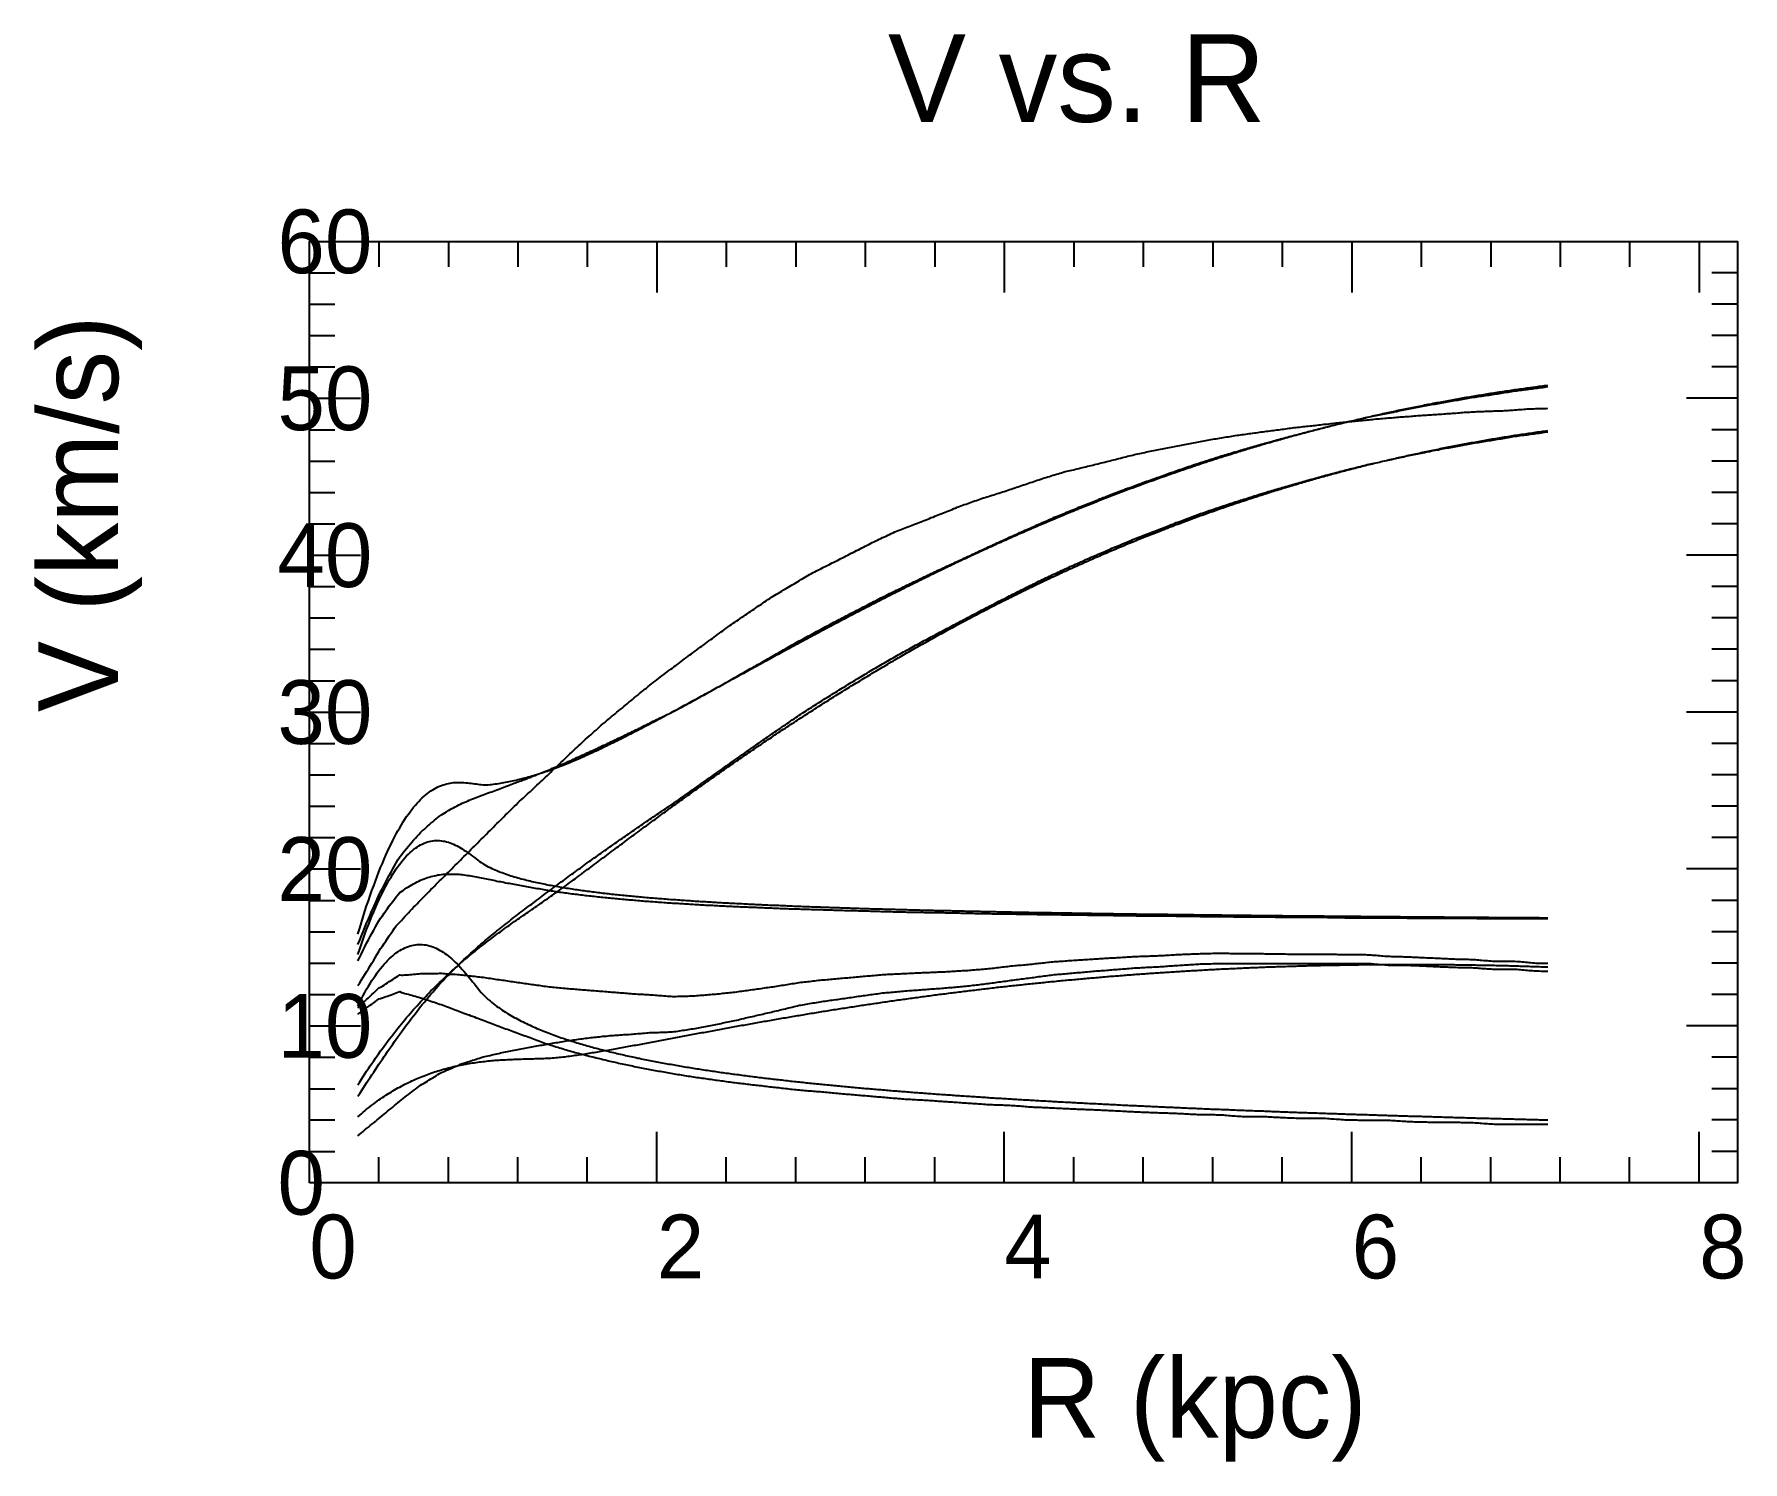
# Model space of a CAD drawing. Extents: x -35 to 180, y -35 to 144.
import ezdxf

# ---------------------------------------------------------------- set-up
doc = ezdxf.new("R2010")
doc.units = 0

msp = doc.modelspace()

# ---------------------------------------------------------------- texts
at = {"color": 0}
for s, height, p in [('V vs. R', 11, (72.6, 133.14)), ('60', 8, (-4, 114.14)), ('50', 8, (-4, 94.45)), ('40', 8, (-4, 74.76)), ('30', 8, (-4, 55.07)), ('20', 8, (-4, 35.38)), ('10', 8, (-4, 15.69)), ('0', 8, (-4, -4)), ('0', 8, (0, -12)), ('2', 8, (43.6, -12)), ('4', 8, (87.2, -12)), ('6', 8, (130.8, -12)), ('8', 8, (174.4, -12)), ('R (kpc)', 10, (89.6, -32))]:
    msp.add_text(s, height=height, dxfattribs=at).set_placement(p)
msp.add_text('V (km/s)', height=10, rotation=90, dxfattribs=at).set_placement((-24, 59.07))

# ---------------------------------------------------------------- linework, layer by layer
at = {"color": 0}
for p, q in [((8.72, 118.14), (8.72, 114.94)), ((17.44, 118.14), (17.44, 114.94)), ((26.16, 118.14), (26.16, 114.94)), ((34.88, 118.14), (34.88, 114.94)), ((43.6, 118.14), (43.6, 111.74)), ((52.32, 118.14), (52.32, 114.94)), ((61.04, 118.14), (61.04, 114.94)), ((69.76, 118.14), (69.76, 114.94)), ((78.48, 118.14), (78.48, 114.94)), ((87.2, 118.14), (87.2, 111.74)), ((95.92, 118.14), (95.92, 114.94)), ((104.64, 118.14), (104.64, 114.94)), ((113.36, 118.14), (113.36, 114.94)), ((122.08, 118.14), (122.08, 114.94)), ((130.8, 118.14), (130.8, 111.74)), ((139.52, 118.14), (139.52, 114.94)), ((148.24, 118.14), (148.24, 114.94)), ((156.96, 118.14), (156.96, 114.94)), ((165.68, 118.14), (165.68, 114.94)), ((174.4, 118.14), (174.4, 111.74)), ((0, 114.2), (3.2, 114.2)), ((179.2, 114.2), (176, 114.2)), ((0, 110.26), (3.2, 110.26)), ((179.2, 110.26), (176, 110.26)), ((0, 106.33), (3.2, 106.33)), ((179.2, 106.33), (176, 106.33)), ((0, 102.39), (3.2, 102.39)), ((179.2, 102.39), (176, 102.39)), ((0, 98.45), (6.4, 98.45)), ((179.2, 98.45), (172.8, 98.45)), ((0, 94.51), (3.2, 94.51)), ((179.2, 94.51), (176, 94.51)), ((0, 90.57), (3.2, 90.57)), ((179.2, 90.57), (176, 90.57)), ((0, 86.64), (3.2, 86.64)), ((179.2, 86.64), (176, 86.64)), ((0, 82.7), (3.2, 82.7)), ((179.2, 82.7), (176, 82.7)), ((0, 78.76), (6.4, 78.76)), ((179.2, 78.76), (172.8, 78.76)), ((0, 74.82), (3.2, 74.82)), ((179.2, 74.82), (176, 74.82)), ((0, 70.88), (3.2, 70.88)), ((179.2, 70.88), (176, 70.88)), ((0, 66.95), (3.2, 66.95)), ((179.2, 66.95), (176, 66.95)), ((0, 63.01), (3.2, 63.01)), ((179.2, 63.01), (176, 63.01)), ((0, 59.07), (6.4, 59.07)), ((179.2, 59.07), (172.8, 59.07)), ((0, 55.13), (3.2, 55.13)), ((179.2, 55.13), (176, 55.13)), ((0, 51.19), (3.2, 51.19)), ((179.2, 51.19), (176, 51.19)), ((0, 47.26), (3.2, 47.26)), ((179.2, 47.26), (176, 47.26)), ((0, 43.32), (3.2, 43.32)), ((179.2, 43.32), (176, 43.32)), ((0, 39.38), (6.4, 39.38)), ((179.2, 39.38), (172.8, 39.38)), ((0, 35.44), (3.2, 35.44)), ((179.2, 35.44), (176, 35.44)), ((0, 31.5), (3.2, 31.5)), ((179.2, 31.5), (176, 31.5)), ((0, 27.57), (3.2, 27.57)), ((179.2, 27.57), (176, 27.57)), ((0, 23.63), (3.2, 23.63)), ((179.2, 23.63), (176, 23.63)), ((0, 19.69), (6.4, 19.69)), ((179.2, 19.69), (172.8, 19.69)), ((0, 15.75), (3.2, 15.75)), ((179.2, 15.75), (176, 15.75)), ((0, 11.81), (3.2, 11.81)), ((179.2, 11.81), (176, 11.81)), ((0, 7.88), (3.2, 7.88)), ((179.2, 7.88), (176, 7.88)), ((43.6, 0), (43.6, 6.4)), ((87.2, 0), (87.2, 6.4)), ((130.8, 0), (130.8, 6.4)), ((174.4, 0), (174.4, 6.4)), ((0, 3.94), (3.2, 3.94)), ((8.72, 0), (8.72, 3.2)), ((17.44, 0), (17.44, 3.2)), ((26.16, 0), (26.16, 3.2)), ((34.88, 0), (34.88, 3.2)), ((52.32, 0), (52.32, 3.2)), ((61.04, 0), (61.04, 3.2)), ((69.76, 0), (69.76, 3.2)), ((78.48, 0), (78.48, 3.2)), ((95.92, 0), (95.92, 3.2)), ((104.64, 0), (104.64, 3.2)), ((113.36, 0), (113.36, 3.2)), ((122.08, 0), (122.08, 3.2)), ((139.52, 0), (139.52, 3.2)), ((148.24, 0), (148.24, 3.2)), ((156.96, 0), (156.96, 3.2)), ((165.68, 0), (165.68, 3.2)), ((179.2, 3.94), (176, 3.94))]:
    msp.add_line(p, q, dxfattribs=at)
msp.add_lwpolyline([(0, 0), (0, 118.14), (179.2, 118.14), (179.2, 0)], close=True, dxfattribs=at)
at = {"color": 3}
for points in [[(6.1, 31.19), (6.32, 31.94), (6.54, 32.66), (6.76, 33.37), (6.98, 34.07), (7.19, 34.74), (7.41, 35.4), (7.63, 36.04), (7.85, 36.67), (8.07, 37.28), (8.28, 37.87), (8.5, 38.45), (8.72, 39.01), (8.94, 39.55), (9.16, 40.08), (9.37, 40.6), (9.59, 41.1), (9.81, 41.58), (10.03, 42.05), (10.25, 42.51), (10.46, 42.94), (10.68, 43.37), (10.9, 43.78), (11.12, 44.18), (11.34, 44.56), (11.55, 44.93), (11.77, 45.28), (11.99, 45.62), (12.21, 45.95), (12.43, 46.26), (12.64, 46.56), (12.86, 46.85), (13.08, 47.12), (13.3, 47.38), (13.52, 47.63), (13.73, 47.86), (13.95, 48.09), (14.17, 48.3), (14.39, 48.5), (14.61, 48.68), (14.82, 48.86), (15.04, 49.02), (15.26, 49.17), (15.48, 49.31), (15.7, 49.44), (15.91, 49.56), (16.13, 49.67), (16.35, 49.77), (16.57, 49.86), (16.79, 49.93), (17, 50), (17.22, 50.06), (17.44, 50.11), (17.66, 50.16), (17.88, 50.19), (18.09, 50.22), (18.31, 50.24), (18.53, 50.25), (18.75, 50.25), (18.97, 50.25), (19.18, 50.24), (19.4, 50.23), (19.62, 50.21), (19.84, 50.19), (20.06, 50.17), (20.27, 50.14), (20.49, 50.11), (20.71, 50.08), (20.93, 50.05), (21.15, 50.02), (21.36, 49.99), (21.58, 49.97), (21.8, 49.96), (22.02, 49.95), (22.24, 49.96), (22.45, 49.96), (22.67, 49.98), (22.89, 50), (23.11, 50.02), (23.33, 50.05), (23.54, 50.07), (23.76, 50.11), (23.98, 50.14), (24.2, 50.18), (24.42, 50.22), (24.63, 50.26), (24.85, 50.3), (25.07, 50.34), (25.29, 50.39), (25.51, 50.44), (25.72, 50.49), (25.94, 50.54), (26.16, 50.59), (26.38, 50.64), (26.6, 50.7), (26.81, 50.76), (27.03, 50.81), (27.25, 50.87), (27.47, 50.93), (27.69, 50.99), (27.9, 51.06), (28.12, 51.12), (28.34, 51.18), (28.56, 51.25), (28.78, 51.32), (28.99, 51.39), (29.21, 51.46), (29.43, 51.53), (29.65, 51.6), (29.87, 51.67), (30.08, 51.75), (30.3, 51.82), (30.52, 51.9), (30.74, 51.98), (30.96, 52.06), (31.17, 52.15), (31.39, 52.23), (31.61, 52.31), (31.83, 52.4), (32.05, 52.49), (32.26, 52.58), (32.48, 52.67), (32.7, 52.76), (32.92, 52.85), (33.14, 52.94), (33.35, 53.03), (33.57, 53.13), (33.79, 53.22), (34.01, 53.32), (34.23, 53.41), (34.44, 53.51), (34.66, 53.61), (34.88, 53.71), (35.1, 53.81), (35.32, 53.91), (35.53, 54.01), (35.75, 54.11), (35.97, 54.21), (36.19, 54.31), (36.41, 54.42), (36.62, 54.52), (36.84, 54.62), (37.06, 54.73), (37.28, 54.83), (37.5, 54.94), (37.71, 55.04), (37.93, 55.15), (38.15, 55.26), (38.37, 55.37), (38.59, 55.47), (38.8, 55.58), (39.02, 55.69), (39.24, 55.8), (39.46, 55.91), (39.68, 56.02), (39.89, 56.13), (40.11, 56.24), (40.33, 56.35), (40.55, 56.46), (40.77, 56.58), (40.98, 56.69), (41.2, 56.8), (41.42, 56.91), (41.64, 57.03), (41.86, 57.14), (42.07, 57.25), (42.29, 57.37), (42.51, 57.48), (42.73, 57.59), (42.95, 57.71), (43.16, 57.82), (43.38, 57.94), (43.6, 58.05), (43.82, 58.17), (44.04, 58.28), (44.25, 58.4), (44.47, 58.52), (44.69, 58.63), (44.91, 58.75), (45.13, 58.87), (45.34, 58.98), (45.56, 59.1), (45.78, 59.22), (46, 59.33), (46.22, 59.45), (46.43, 59.57), (46.65, 59.69), (46.87, 59.8), (47.09, 59.92), (47.31, 60.04), (47.52, 60.16), (47.74, 60.28), (47.96, 60.4), (48.18, 60.51), (48.4, 60.63), (48.61, 60.75), (48.83, 60.87), (49.05, 60.99), (49.27, 61.11), (49.49, 61.23), (49.7, 61.35), (49.92, 61.46), (50.14, 61.58), (50.36, 61.7), (50.58, 61.82), (50.79, 61.94), (51.01, 62.06), (51.23, 62.18), (51.45, 62.3), (51.67, 62.42), (51.88, 62.54), (52.1, 62.66), (52.32, 62.78), (52.54, 62.9), (52.76, 63.02), (52.97, 63.14), (53.19, 63.26), (53.41, 63.37), (53.63, 63.49), (53.85, 63.61), (54.06, 63.73), (54.28, 63.85), (54.5, 63.97), (54.72, 64.09), (54.94, 64.21), (55.15, 64.33), (55.37, 64.45), (55.59, 64.57), (55.81, 64.69), (56.03, 64.81), (56.24, 64.93), (56.46, 65.05), (56.68, 65.17), (56.9, 65.28), (57.11, 65.4), (57.33, 65.52), (57.55, 65.64), (57.77, 65.76), (57.99, 65.88), (58.2, 66), (58.42, 66.12), (58.64, 66.24), (58.86, 66.35), (59.08, 66.47), (59.29, 66.59), (59.51, 66.71), (59.73, 66.83), (59.95, 66.95), (60.17, 67.06), (60.38, 67.18), (60.6, 67.3), (60.82, 67.42), (61.04, 67.54), (61.26, 67.65), (61.47, 67.77), (61.69, 67.89), (61.91, 68.01), (62.13, 68.12), (62.35, 68.24), (62.56, 68.36), (62.78, 68.47), (63, 68.59), (63.22, 68.71), (63.44, 68.82), (63.65, 68.94), (63.87, 69.06), (64.09, 69.17), (64.31, 69.29), (64.53, 69.41), (64.74, 69.52), (64.96, 69.64), (65.18, 69.75), (65.4, 69.87), (65.62, 69.98), (65.83, 70.1), (66.05, 70.21), (66.27, 70.33), (66.49, 70.44), (66.71, 70.56), (66.92, 70.67), (67.14, 70.79), (67.36, 70.9), (67.58, 71.02), (67.8, 71.13), (68.01, 71.25), (68.23, 71.36), (68.45, 71.47), (68.67, 71.59), (68.89, 71.7), (69.1, 71.81), (69.32, 71.93), (69.54, 72.04), (69.76, 72.15), (69.98, 72.26), (70.19, 72.38), (70.41, 72.49), (70.63, 72.6), (70.85, 72.71), (71.07, 72.83), (71.28, 72.94), (71.5, 73.05), (71.72, 73.16), (71.94, 73.27), (72.16, 73.38), (72.37, 73.49), (72.59, 73.6), (72.81, 73.71), (73.03, 73.82), (73.25, 73.94), (73.46, 74.05), (73.68, 74.15), (73.9, 74.26), (74.12, 74.37), (74.34, 74.48), (74.55, 74.59), (74.77, 74.7), (74.99, 74.81), (75.21, 74.92), (75.43, 75.03), (75.64, 75.14), (75.86, 75.24), (76.08, 75.35), (76.3, 75.46), (76.52, 75.57), (76.73, 75.67), (76.95, 75.78), (77.17, 75.89), (77.39, 76), (77.61, 76.1), (77.82, 76.21), (78.04, 76.32), (78.26, 76.42), (78.48, 76.53), (78.7, 76.63), (78.91, 76.74), (79.13, 76.84), (79.35, 76.95), (79.57, 77.05), (79.79, 77.16), (80, 77.26), (80.22, 77.37), (80.44, 77.47), (80.66, 77.58), (80.88, 77.68), (81.09, 77.78), (81.31, 77.89), (81.53, 77.99), (81.75, 78.09), (81.97, 78.2), (82.18, 78.3), (82.4, 78.4), (82.62, 78.5), (82.84, 78.6), (83.06, 78.71), (83.27, 78.81), (83.49, 78.91), (83.71, 79.01), (83.93, 79.11), (84.15, 79.21), (84.36, 79.31), (84.58, 79.41), (84.8, 79.51), (85.02, 79.61), (85.24, 79.71), (85.45, 79.81), (85.67, 79.91), (85.89, 80.01), (86.11, 80.11), (86.33, 80.21), (86.54, 80.31), (86.76, 80.4), (86.98, 80.5), (87.2, 80.6), (87.42, 80.7), (87.63, 80.8), (87.85, 80.89), (88.07, 80.99), (88.29, 81.09), (88.51, 81.18), (88.72, 81.28), (88.94, 81.38), (89.16, 81.47), (89.38, 81.57), (89.6, 81.66), (89.81, 81.76), (90.03, 81.85), (90.25, 81.95), (90.47, 82.04), (90.69, 82.14), (90.9, 82.23), (91.12, 82.32), (91.34, 82.42), (91.56, 82.51), (91.78, 82.61), (91.99, 82.7), (92.21, 82.79), (92.43, 82.88), (92.65, 82.98), (92.87, 83.07), (93.08, 83.16), (93.3, 83.25), (93.52, 83.34), (93.74, 83.44), (93.96, 83.53), (94.17, 83.62), (94.39, 83.71), (94.61, 83.8), (94.83, 83.89), (95.05, 83.98), (95.26, 84.07), (95.48, 84.16), (95.7, 84.25), (95.92, 84.34), (96.14, 84.43), (96.35, 84.51), (96.57, 84.6), (96.79, 84.69), (97.01, 84.78), (97.23, 84.87), (97.44, 84.95), (97.66, 85.04), (97.88, 85.13), (98.1, 85.21), (98.32, 85.3), (98.53, 85.39), (98.75, 85.47), (98.97, 85.56), (99.19, 85.65), (99.41, 85.73), (99.62, 85.82), (99.84, 85.9), (100.06, 85.99), (100.28, 86.07), (100.5, 86.15), (100.71, 86.24), (100.93, 86.32), (101.15, 86.41), (101.37, 86.49), (101.59, 86.57), (101.8, 86.66), (102.02, 86.74), (102.24, 86.82), (102.46, 86.9), (102.68, 86.99), (102.89, 87.07), (103.11, 87.15), (103.33, 87.23), (103.55, 87.31), (103.77, 87.39), (103.98, 87.47), (104.2, 87.55), (104.42, 87.63), (104.64, 87.71), (104.86, 87.79), (105.07, 87.87), (105.29, 87.95), (105.51, 88.03), (105.73, 88.11), (105.95, 88.19), (106.16, 88.27), (106.38, 88.34), (106.6, 88.42), (106.82, 88.5), (107.04, 88.58), (107.25, 88.65), (107.47, 88.73), (107.69, 88.81), (107.91, 88.89), (108.13, 88.96), (108.34, 89.04), (108.56, 89.11), (108.78, 89.19), (109, 89.26), (109.22, 89.34), (109.43, 89.41), (109.65, 89.49), (109.87, 89.56), (110.09, 89.64), (110.31, 89.71), (110.52, 89.78), (110.74, 89.86), (110.96, 89.93), (111.18, 90), (111.4, 90.08), (111.61, 90.15), (111.83, 90.22), (112.05, 90.29), (112.27, 90.37), (112.49, 90.44), (112.7, 90.51), (112.92, 90.58), (113.14, 90.65), (113.36, 90.72), (113.58, 90.79), (113.79, 90.86), (114.01, 90.93), (114.23, 91), (114.45, 91.07), (114.67, 91.14), (114.88, 91.21), (115.1, 91.28), (115.32, 91.35), (115.54, 91.41), (115.76, 91.48), (115.97, 91.55), (116.19, 91.62), (116.41, 91.69), (116.63, 91.75), (116.85, 91.82), (117.06, 91.89), (117.28, 91.95), (117.5, 92.02), (117.72, 92.09), (117.94, 92.15), (118.15, 92.22), (118.37, 92.28), (118.59, 92.35), (118.81, 92.41), (119.03, 92.48), (119.24, 92.54), (119.46, 92.6), (119.68, 92.67), (119.9, 92.73), (120.12, 92.8), (120.33, 92.86), (120.55, 92.92), (120.77, 92.98), (120.99, 93.05), (121.21, 93.11), (121.42, 93.17), (121.64, 93.23), (121.86, 93.29), (122.08, 93.36), (122.3, 93.42), (122.51, 93.48), (122.73, 93.54), (122.95, 93.6), (123.17, 93.66), (123.39, 93.72), (123.6, 93.78), (123.82, 93.84), (124.04, 93.9), (124.26, 93.96), (124.48, 94.02), (124.69, 94.07), (124.91, 94.13), (125.13, 94.19), (125.35, 94.25), (125.57, 94.31), (125.78, 94.36), (126, 94.42), (126.22, 94.48), (126.44, 94.53), (126.66, 94.59), (126.87, 94.65), (127.09, 94.7), (127.31, 94.76), (127.53, 94.81), (127.75, 94.87), (127.96, 94.92), (128.18, 94.98), (128.4, 95.03), (128.62, 95.09), (128.84, 95.14), (129.05, 95.2), (129.27, 95.25), (129.49, 95.3), (129.71, 95.36), (129.93, 95.41), (130.14, 95.46), (130.36, 95.52), (130.58, 95.57), (130.8, 95.62), (131.02, 95.67), (131.23, 95.72), (131.45, 95.78), (131.67, 95.83), (131.89, 95.88), (132.11, 95.93), (132.32, 95.98), (132.54, 96.03), (132.76, 96.08), (132.98, 96.13), (133.2, 96.18), (133.41, 96.23), (133.63, 96.28), (133.85, 96.33), (134.07, 96.37), (134.29, 96.42), (134.5, 96.47), (134.72, 96.52), (134.94, 96.57), (135.16, 96.62), (135.38, 96.66), (135.59, 96.71), (135.81, 96.76), (136.03, 96.8), (136.25, 96.85), (136.47, 96.9), (136.68, 96.94), (136.9, 96.99), (137.12, 97.03), (137.34, 97.08), (137.56, 97.12), (137.77, 97.17), (137.99, 97.21), (138.21, 97.26), (138.43, 97.3), (138.65, 97.35), (138.86, 97.39), (139.08, 97.43), (139.3, 97.48), (139.52, 97.52), (139.74, 97.56), (139.95, 97.61), (140.17, 97.65), (140.39, 97.69), (140.61, 97.73), (140.83, 97.77), (141.04, 97.82), (141.26, 97.86), (141.48, 97.9), (141.7, 97.94), (141.92, 97.98), (142.13, 98.02), (142.35, 98.06), (142.57, 98.1), (142.79, 98.14), (143.01, 98.18), (143.22, 98.22), (143.44, 98.26), (143.66, 98.3), (143.88, 98.34), (144.1, 98.38), (144.31, 98.41), (144.53, 98.45), (144.75, 98.49), (144.97, 98.53), (145.19, 98.57), (145.4, 98.6), (145.62, 98.64), (145.84, 98.68), (146.06, 98.71), (146.28, 98.75), (146.49, 98.79), (146.71, 98.82), (146.93, 98.86), (147.15, 98.89), (147.37, 98.93), (147.58, 98.96), (147.8, 99), (148.02, 99.03), (148.24, 99.07), (148.46, 99.1), (148.67, 99.14), (148.89, 99.17), (149.11, 99.2), (149.33, 99.24), (149.55, 99.27), (149.76, 99.3), (149.98, 99.34), (150.2, 99.37), (150.42, 99.4), (150.64, 99.43), (150.85, 99.47), (151.07, 99.5), (151.29, 99.53), (151.51, 99.56), (151.73, 99.59), (151.94, 99.62), (152.16, 99.65), (152.38, 99.69), (152.6, 99.72), (152.82, 99.75), (153.03, 99.78), (153.25, 99.81), (153.47, 99.83), (153.69, 99.86), (153.91, 99.89), (154.12, 99.92), (154.34, 99.95), (154.56, 99.98), (154.78, 100.01), (155, 100.04), (155.21, 100.06), (155.43, 100.09)], [(6.1, 12.31), (6.32, 12.66), (6.54, 13), (6.76, 13.35), (6.98, 13.68), (7.19, 14.02), (7.41, 14.34), (7.63, 14.67), (7.85, 14.99), (8.07, 15.31), (8.28, 15.62), (8.5, 15.93), (8.72, 16.24), (8.94, 16.55), (9.16, 16.85), (9.37, 17.14), (9.59, 17.44), (9.81, 17.73), (10.03, 18.02), (10.25, 18.3), (10.46, 18.58), (10.68, 18.86), (10.9, 19.13), (11.12, 19.41), (11.34, 19.68), (11.55, 19.94), (11.77, 20.21), (11.99, 20.47), (12.21, 20.73), (12.43, 20.98), (12.64, 21.23), (12.86, 21.48), (13.08, 21.73), (13.3, 21.98), (13.52, 22.22), (13.73, 22.46), (13.95, 22.69), (14.17, 22.93), (14.39, 23.16), (14.61, 23.39), (14.82, 23.62), (15.04, 23.84), (15.26, 24.07), (15.48, 24.29), (15.7, 24.51), (15.91, 24.72), (16.13, 24.94), (16.35, 25.15), (16.57, 25.36), (16.79, 25.57), (17, 25.77), (17.22, 25.98), (17.44, 26.18), (17.66, 26.38), (17.88, 26.58), (18.09, 26.78), (18.31, 26.97), (18.53, 27.16), (18.75, 27.36), (18.97, 27.55), (19.18, 27.73), (19.4, 27.92), (19.62, 28.1), (19.84, 28.29), (20.06, 28.47), (20.27, 28.65), (20.49, 28.83), (20.71, 29), (20.93, 29.18), (21.15, 29.35), (21.36, 29.53), (21.58, 29.7), (21.8, 29.87), (22.02, 30.04), (22.24, 30.21), (22.45, 30.37), (22.67, 30.54), (22.89, 30.71), (23.11, 30.87), (23.33, 31.03), (23.54, 31.19), (23.76, 31.35), (23.98, 31.51), (24.2, 31.67), (24.42, 31.83), (24.63, 31.99), (24.85, 32.15), (25.07, 32.3), (25.29, 32.46), (25.51, 32.61), (25.72, 32.77), (25.94, 32.92), (26.16, 33.07), (26.38, 33.22), (26.6, 33.38), (26.81, 33.53), (27.03, 33.68), (27.25, 33.83), (27.47, 33.98), (27.69, 34.13), (27.9, 34.28), (28.12, 34.43), (28.34, 34.58), (28.56, 34.73), (28.78, 34.89), (28.99, 35.04), (29.21, 35.19), (29.43, 35.34), (29.65, 35.49), (29.87, 35.64), (30.08, 35.79), (30.3, 35.95), (30.52, 36.1), (30.74, 36.26), (30.96, 36.41), (31.17, 36.57), (31.39, 36.73), (31.61, 36.89), (31.83, 37.04), (32.05, 37.2), (32.26, 37.36), (32.48, 37.52), (32.7, 37.68), (32.92, 37.84), (33.14, 38), (33.35, 38.16), (33.57, 38.33), (33.79, 38.49), (34.01, 38.65), (34.23, 38.81), (34.44, 38.97), (34.66, 39.13), (34.88, 39.3), (35.1, 39.46), (35.32, 39.62), (35.53, 39.78), (35.75, 39.95), (35.97, 40.11), (36.19, 40.27), (36.41, 40.43), (36.62, 40.6), (36.84, 40.76), (37.06, 40.92), (37.28, 41.09), (37.5, 41.25), (37.71, 41.41), (37.93, 41.57), (38.15, 41.74), (38.37, 41.9), (38.59, 42.06), (38.8, 42.22), (39.02, 42.39), (39.24, 42.55), (39.46, 42.71), (39.68, 42.87), (39.89, 43.03), (40.11, 43.2), (40.33, 43.36), (40.55, 43.52), (40.77, 43.68), (40.98, 43.84), (41.2, 44), (41.42, 44.17), (41.64, 44.33), (41.86, 44.49), (42.07, 44.65), (42.29, 44.81), (42.51, 44.97), (42.73, 45.13), (42.95, 45.29), (43.16, 45.45), (43.38, 45.61), (43.6, 45.77), (43.82, 45.93), (44.04, 46.09), (44.25, 46.25), (44.47, 46.41), (44.69, 46.57), (44.91, 46.73), (45.13, 46.89), (45.34, 47.05), (45.56, 47.21), (45.78, 47.37), (46, 47.52), (46.22, 47.68), (46.43, 47.84), (46.65, 48), (46.87, 48.15), (47.09, 48.31), (47.31, 48.47), (47.52, 48.63), (47.74, 48.78), (47.96, 48.94), (48.18, 49.1), (48.4, 49.25), (48.61, 49.41), (48.83, 49.56), (49.05, 49.72), (49.27, 49.87), (49.49, 50.03), (49.7, 50.18), (49.92, 50.34), (50.14, 50.49), (50.36, 50.65), (50.58, 50.8), (50.79, 50.96), (51.01, 51.11), (51.23, 51.26), (51.45, 51.42), (51.67, 51.57), (51.88, 51.72), (52.1, 51.87), (52.32, 52.03), (52.54, 52.18), (52.76, 52.33), (52.97, 52.48), (53.19, 52.63), (53.41, 52.78), (53.63, 52.94), (53.85, 53.09), (54.06, 53.24), (54.28, 53.39), (54.5, 53.54), (54.72, 53.69), (54.94, 53.84), (55.15, 53.99), (55.37, 54.13), (55.59, 54.28), (55.81, 54.43), (56.03, 54.58), (56.24, 54.73), (56.46, 54.88), (56.68, 55.02), (56.9, 55.17), (57.11, 55.32), (57.33, 55.47), (57.55, 55.61), (57.77, 55.76), (57.99, 55.9), (58.2, 56.05), (58.42, 56.2), (58.64, 56.34), (58.86, 56.49), (59.08, 56.63), (59.29, 56.78), (59.51, 56.92), (59.73, 57.06), (59.95, 57.21), (60.17, 57.35), (60.38, 57.5), (60.6, 57.64), (60.82, 57.78), (61.04, 57.92), (61.26, 58.07), (61.47, 58.21), (61.69, 58.35), (61.91, 58.49), (62.13, 58.63), (62.35, 58.77), (62.56, 58.91), (62.78, 59.05), (63, 59.2), (63.22, 59.33), (63.44, 59.47), (63.65, 59.61), (63.87, 59.75), (64.09, 59.89), (64.31, 60.03), (64.53, 60.17), (64.74, 60.31), (64.96, 60.45), (65.18, 60.58), (65.4, 60.72), (65.62, 60.86), (65.83, 60.99), (66.05, 61.13), (66.27, 61.27), (66.49, 61.4), (66.71, 61.54), (66.92, 61.67), (67.14, 61.81), (67.36, 61.94), (67.58, 62.08), (67.8, 62.21), (68.01, 62.35), (68.23, 62.48), (68.45, 62.61), (68.67, 62.75), (68.89, 62.88), (69.1, 63.01), (69.32, 63.15), (69.54, 63.28), (69.76, 63.41), (69.98, 63.54), (70.19, 63.67), (70.41, 63.8), (70.63, 63.94), (70.85, 64.07), (71.07, 64.2), (71.28, 64.33), (71.5, 64.46), (71.72, 64.59), (71.94, 64.72), (72.16, 64.84), (72.37, 64.97), (72.59, 65.1), (72.81, 65.23), (73.03, 65.36), (73.25, 65.48), (73.46, 65.61), (73.68, 65.74), (73.9, 65.87), (74.12, 65.99), (74.34, 66.12), (74.55, 66.24), (74.77, 66.37), (74.99, 66.5), (75.21, 66.62), (75.43, 66.75), (75.64, 66.87), (75.86, 66.99), (76.08, 67.12), (76.3, 67.24), (76.52, 67.37), (76.73, 67.49), (76.95, 67.61), (77.17, 67.73), (77.39, 67.86), (77.61, 67.98), (77.82, 68.1), (78.04, 68.22), (78.26, 68.34), (78.48, 68.46), (78.7, 68.59), (78.91, 68.71), (79.13, 68.83), (79.35, 68.95), (79.57, 69.07), (79.79, 69.18), (80, 69.3), (80.22, 69.42), (80.44, 69.54), (80.66, 69.66), (80.88, 69.78), (81.09, 69.89), (81.31, 70.01), (81.53, 70.13), (81.75, 70.25), (81.97, 70.36), (82.18, 70.48), (82.4, 70.59), (82.62, 70.71), (82.84, 70.83), (83.06, 70.94), (83.27, 71.06), (83.49, 71.17), (83.71, 71.28), (83.93, 71.4), (84.15, 71.51), (84.36, 71.63), (84.58, 71.74), (84.8, 71.85), (85.02, 71.96), (85.24, 72.08), (85.45, 72.19), (85.67, 72.3), (85.89, 72.41), (86.11, 72.52), (86.33, 72.64), (86.54, 72.75), (86.76, 72.86), (86.98, 72.97), (87.2, 73.08), (87.42, 73.19), (87.63, 73.3), (87.85, 73.4), (88.07, 73.51), (88.29, 73.62), (88.51, 73.73), (88.72, 73.84), (88.94, 73.95), (89.16, 74.05), (89.38, 74.16), (89.6, 74.27), (89.81, 74.37), (90.03, 74.48), (90.25, 74.59), (90.47, 74.69), (90.69, 74.8), (90.9, 74.9), (91.12, 75.01), (91.34, 75.11), (91.56, 75.22), (91.78, 75.32), (91.99, 75.42), (92.21, 75.53), (92.43, 75.63), (92.65, 75.73), (92.87, 75.84), (93.08, 75.94), (93.3, 76.04), (93.52, 76.14), (93.74, 76.24), (93.96, 76.34), (94.17, 76.45), (94.39, 76.55), (94.61, 76.65), (94.83, 76.75), (95.05, 76.85), (95.26, 76.95), (95.48, 77.05), (95.7, 77.15), (95.92, 77.24), (96.14, 77.34), (96.35, 77.44), (96.57, 77.54), (96.79, 77.64), (97.01, 77.73), (97.23, 77.83), (97.44, 77.93), (97.66, 78.02), (97.88, 78.12), (98.1, 78.22), (98.32, 78.31), (98.53, 78.41), (98.75, 78.5), (98.97, 78.6), (99.19, 78.69), (99.41, 78.79), (99.62, 78.88), (99.84, 78.98), (100.06, 79.07), (100.28, 79.16), (100.5, 79.26), (100.71, 79.35), (100.93, 79.44), (101.15, 79.53), (101.37, 79.62), (101.59, 79.72), (101.8, 79.81), (102.02, 79.9), (102.24, 79.99), (102.46, 80.08), (102.68, 80.17), (102.89, 80.26), (103.11, 80.35), (103.33, 80.44), (103.55, 80.53), (103.77, 80.62), (103.98, 80.71), (104.2, 80.79), (104.42, 80.88), (104.64, 80.97), (104.86, 81.06), (105.07, 81.15), (105.29, 81.23), (105.51, 81.32), (105.73, 81.41), (105.95, 81.49), (106.16, 81.58), (106.38, 81.66), (106.6, 81.75), (106.82, 81.83), (107.04, 81.92), (107.25, 82), (107.47, 82.09), (107.69, 82.17), (107.91, 82.26), (108.13, 82.34), (108.34, 82.42), (108.56, 82.51), (108.78, 82.59), (109, 82.67), (109.22, 82.75), (109.43, 82.83), (109.65, 82.92), (109.87, 83), (110.09, 83.08), (110.31, 83.16), (110.52, 83.24), (110.74, 83.32), (110.96, 83.4), (111.18, 83.48), (111.4, 83.56), (111.61, 83.64), (111.83, 83.72), (112.05, 83.8), (112.27, 83.87), (112.49, 83.95), (112.7, 84.03), (112.92, 84.11), (113.14, 84.19), (113.36, 84.26), (113.58, 84.34), (113.79, 84.42), (114.01, 84.49), (114.23, 84.57), (114.45, 84.64), (114.67, 84.72), (114.88, 84.79), (115.1, 84.87), (115.32, 84.94), (115.54, 85.02), (115.76, 85.09), (115.97, 85.17), (116.19, 85.24), (116.41, 85.31), (116.63, 85.39), (116.85, 85.46), (117.06, 85.53), (117.28, 85.6), (117.5, 85.68), (117.72, 85.75), (117.94, 85.82), (118.15, 85.89), (118.37, 85.96), (118.59, 86.03), (118.81, 86.1), (119.03, 86.17), (119.24, 86.24), (119.46, 86.31), (119.68, 86.38), (119.9, 86.45), (120.12, 86.52), (120.33, 86.59), (120.55, 86.66), (120.77, 86.73), (120.99, 86.79), (121.21, 86.86), (121.42, 86.93), (121.64, 87), (121.86, 87.06), (122.08, 87.13), (122.3, 87.19), (122.51, 87.26), (122.73, 87.33), (122.95, 87.39), (123.17, 87.46), (123.39, 87.52), (123.6, 87.59), (123.82, 87.65), (124.04, 87.72), (124.26, 87.78), (124.48, 87.84), (124.69, 87.91), (124.91, 87.97), (125.13, 88.03), (125.35, 88.1), (125.57, 88.16), (125.78, 88.22), (126, 88.28), (126.22, 88.34), (126.44, 88.41), (126.66, 88.47), (126.87, 88.53), (127.09, 88.59), (127.31, 88.65), (127.53, 88.71), (127.75, 88.77), (127.96, 88.83), (128.18, 88.89), (128.4, 88.95), (128.62, 89.01), (128.84, 89.06), (129.05, 89.12), (129.27, 89.18), (129.49, 89.24), (129.71, 89.3), (129.93, 89.35), (130.14, 89.41), (130.36, 89.47), (130.58, 89.52), (130.8, 89.58), (131.02, 89.64), (131.23, 89.69), (131.45, 89.75), (131.67, 89.8), (131.89, 89.86), (132.11, 89.91), (132.32, 89.97), (132.54, 90.02), (132.76, 90.08), (132.98, 90.13), (133.2, 90.18), (133.41, 90.24), (133.63, 90.29), (133.85, 90.34), (134.07, 90.4), (134.29, 90.45), (134.5, 90.5), (134.72, 90.55), (134.94, 90.6), (135.16, 90.65), (135.38, 90.71), (135.59, 90.76), (135.81, 90.81), (136.03, 90.86), (136.25, 90.91), (136.47, 90.96), (136.68, 91.01), (136.9, 91.06), (137.12, 91.11), (137.34, 91.16), (137.56, 91.2), (137.77, 91.25), (137.99, 91.3), (138.21, 91.35), (138.43, 91.4), (138.65, 91.44), (138.86, 91.49), (139.08, 91.54), (139.3, 91.58), (139.52, 91.63), (139.74, 91.68), (139.95, 91.72), (140.17, 91.77), (140.39, 91.81), (140.61, 91.86), (140.83, 91.91), (141.04, 91.95), (141.26, 91.99), (141.48, 92.04), (141.7, 92.08), (141.92, 92.13), (142.13, 92.17), (142.35, 92.21), (142.57, 92.26), (142.79, 92.3), (143.01, 92.34), (143.22, 92.39), (143.44, 92.43), (143.66, 92.47), (143.88, 92.51), (144.1, 92.55), (144.31, 92.59), (144.53, 92.64), (144.75, 92.68), (144.97, 92.72), (145.19, 92.76), (145.4, 92.8), (145.62, 92.84), (145.84, 92.88), (146.06, 92.92), (146.28, 92.96), (146.49, 93), (146.71, 93.03), (146.93, 93.07), (147.15, 93.11), (147.37, 93.15), (147.58, 93.19), (147.8, 93.22), (148.02, 93.26), (148.24, 93.3), (148.46, 93.34), (148.67, 93.37), (148.89, 93.41), (149.11, 93.45), (149.33, 93.48), (149.55, 93.52), (149.76, 93.55), (149.98, 93.59), (150.2, 93.62), (150.42, 93.66), (150.64, 93.69), (150.85, 93.73), (151.07, 93.76), (151.29, 93.8), (151.51, 93.83), (151.73, 93.86), (151.94, 93.9), (152.16, 93.93), (152.38, 93.96), (152.6, 94), (152.82, 94.03), (153.03, 94.06), (153.25, 94.09), (153.47, 94.12), (153.69, 94.16), (153.91, 94.19), (154.12, 94.22), (154.34, 94.25), (154.56, 94.28), (154.78, 94.31), (155, 94.34), (155.21, 94.37), (155.43, 94.4)], [(6.1, 28.66), (6.32, 29.32), (6.54, 29.96), (6.76, 30.59), (6.98, 31.2), (7.19, 31.79), (7.41, 32.36), (7.63, 32.92), (7.85, 33.46), (8.07, 33.99), (8.28, 34.5), (8.5, 34.99), (8.72, 35.47), (8.94, 35.93), (9.16, 36.37), (9.37, 36.8), (9.59, 37.22), (9.81, 37.61), (10.03, 38), (10.25, 38.36), (10.46, 38.72), (10.68, 39.05), (10.9, 39.38), (11.12, 39.69), (11.34, 39.98), (11.55, 40.26), (11.77, 40.52), (11.99, 40.77), (12.21, 41.01), (12.43, 41.23), (12.64, 41.44), (12.86, 41.63), (13.08, 41.81), (13.3, 41.98), (13.52, 42.13), (13.73, 42.27), (13.95, 42.39), (14.17, 42.51), (14.39, 42.61), (14.61, 42.69), (14.82, 42.77), (15.04, 42.83), (15.26, 42.88), (15.48, 42.92), (15.7, 42.94), (15.91, 42.95), (16.13, 42.96), (16.35, 42.95), (16.57, 42.92), (16.79, 42.89), (17, 42.85), (17.22, 42.8), (17.44, 42.73), (17.66, 42.66), (17.88, 42.57), (18.09, 42.48), (18.31, 42.38), (18.53, 42.27), (18.75, 42.15), (18.97, 42.03), (19.18, 41.9), (19.4, 41.76), (19.62, 41.61), (19.84, 41.46), (20.06, 41.31), (20.27, 41.15), (20.49, 40.99), (20.71, 40.83), (20.93, 40.66), (21.15, 40.5), (21.36, 40.34), (21.58, 40.19), (21.8, 40.04), (22.02, 39.91), (22.24, 39.79), (22.45, 39.67), (22.67, 39.56), (22.89, 39.46), (23.11, 39.36), (23.33, 39.26), (23.54, 39.17), (23.76, 39.08), (23.98, 39), (24.2, 38.92), (24.42, 38.84), (24.63, 38.76), (24.85, 38.69), (25.07, 38.61), (25.29, 38.54), (25.51, 38.48), (25.72, 38.41), (25.94, 38.35), (26.16, 38.28), (26.38, 38.22), (26.6, 38.16), (26.81, 38.1), (27.03, 38.05), (27.25, 37.99), (27.47, 37.94), (27.69, 37.89), (27.9, 37.83), (28.12, 37.78), (28.34, 37.73), (28.56, 37.69), (28.78, 37.64), (28.99, 37.59), (29.21, 37.55), (29.43, 37.5), (29.65, 37.46), (29.87, 37.41), (30.08, 37.37), (30.3, 37.33), (30.52, 37.29), (30.74, 37.25), (30.96, 37.21), (31.17, 37.17), (31.39, 37.13), (31.61, 37.1), (31.83, 37.06), (32.05, 37.03), (32.26, 36.99), (32.48, 36.96), (32.7, 36.92), (32.92, 36.89), (33.14, 36.85), (33.35, 36.82), (33.57, 36.79), (33.79, 36.76), (34.01, 36.73), (34.23, 36.7), (34.44, 36.67), (34.66, 36.64), (34.88, 36.61), (35.1, 36.58), (35.32, 36.55), (35.53, 36.52), (35.75, 36.5), (35.97, 36.47), (36.19, 36.44), (36.41, 36.42), (36.62, 36.39), (36.84, 36.36), (37.06, 36.34), (37.28, 36.31), (37.5, 36.29), (37.71, 36.26), (37.93, 36.24), (38.15, 36.22), (38.37, 36.19), (38.59, 36.17), (38.8, 36.15), (39.02, 36.12), (39.24, 36.1), (39.46, 36.08), (39.68, 36.06), (39.89, 36.04), (40.11, 36.02), (40.33, 35.99), (40.55, 35.97), (40.77, 35.95), (40.98, 35.93), (41.2, 35.91), (41.42, 35.89), (41.64, 35.87), (41.86, 35.85), (42.07, 35.84), (42.29, 35.82), (42.51, 35.8), (42.73, 35.78), (42.95, 35.76), (43.16, 35.74), (43.38, 35.73), (43.6, 35.71), (43.82, 35.69), (44.04, 35.67), (44.25, 35.66), (44.47, 35.64), (44.69, 35.62), (44.91, 35.61), (45.13, 35.59), (45.34, 35.57), (45.56, 35.56), (45.78, 35.54), (46, 35.53), (46.22, 35.51), (46.43, 35.5), (46.65, 35.48), (46.87, 35.46), (47.09, 35.45), (47.31, 35.44), (47.52, 35.42), (47.74, 35.41), (47.96, 35.39), (48.18, 35.38), (48.4, 35.36), (48.61, 35.35), (48.83, 35.34), (49.05, 35.32), (49.27, 35.31), (49.49, 35.29), (49.7, 35.28), (49.92, 35.27), (50.14, 35.26), (50.36, 35.24), (50.58, 35.23), (50.79, 35.22), (51.01, 35.2), (51.23, 35.19), (51.45, 35.18), (51.67, 35.17), (51.88, 35.15), (52.1, 35.14), (52.32, 35.13), (52.54, 35.12), (52.76, 35.11), (52.97, 35.1), (53.19, 35.08), (53.41, 35.07), (53.63, 35.06), (53.85, 35.05), (54.06, 35.04), (54.28, 35.03), (54.5, 35.02), (54.72, 35.01), (54.94, 35), (55.15, 34.98), (55.37, 34.97), (55.59, 34.96), (55.81, 34.95), (56.03, 34.94), (56.24, 34.93), (56.46, 34.92), (56.68, 34.91), (56.9, 34.9), (57.11, 34.89), (57.33, 34.88), (57.55, 34.87), (57.77, 34.86), (57.99, 34.85), (58.2, 34.84), (58.42, 34.83), (58.64, 34.82), (58.86, 34.82), (59.08, 34.81), (59.29, 34.8), (59.51, 34.79), (59.73, 34.78), (59.95, 34.77), (60.17, 34.76), (60.38, 34.75), (60.6, 34.74), (60.82, 34.73), (61.04, 34.73), (61.26, 34.72), (61.47, 34.71), (61.69, 34.7), (61.91, 34.69), (62.13, 34.68), (62.35, 34.67), (62.56, 34.67), (62.78, 34.66), (63, 34.65), (63.22, 34.64), (63.44, 34.63), (63.65, 34.63), (63.87, 34.62), (64.09, 34.61), (64.31, 34.6), (64.53, 34.59), (64.74, 34.59), (64.96, 34.58), (65.18, 34.57), (65.4, 34.56), (65.62, 34.56), (65.83, 34.55), (66.05, 34.54), (66.27, 34.53), (66.49, 34.53), (66.71, 34.52), (66.92, 34.51), (67.14, 34.51), (67.36, 34.5), (67.58, 34.49), (67.8, 34.49), (68.01, 34.48), (68.23, 34.47), (68.45, 34.46), (68.67, 34.46), (68.89, 34.45), (69.1, 34.44), (69.32, 34.44), (69.54, 34.43), (69.76, 34.42), (69.98, 34.42), (70.19, 34.41), (70.41, 34.4), (70.63, 34.4), (70.85, 34.39), (71.07, 34.39), (71.28, 34.38), (71.5, 34.37), (71.72, 34.37), (71.94, 34.36), (72.16, 34.35), (72.37, 34.35), (72.59, 34.34), (72.81, 34.34), (73.03, 34.33), (73.25, 34.32), (73.46, 34.32), (73.68, 34.31), (73.9, 34.31), (74.12, 34.3), (74.34, 34.29), (74.55, 34.29), (74.77, 34.28), (74.99, 34.28), (75.21, 34.27), (75.43, 34.27), (75.64, 34.26), (75.86, 34.26), (76.08, 34.25), (76.3, 34.24), (76.52, 34.24), (76.73, 34.23), (76.95, 34.23), (77.17, 34.22), (77.39, 34.22), (77.61, 34.21), (77.82, 34.21), (78.04, 34.2), (78.26, 34.2), (78.48, 34.19), (78.7, 34.19), (78.91, 34.18), (79.13, 34.18), (79.35, 34.17), (79.57, 34.17), (79.79, 34.16), (80, 34.16), (80.22, 34.15), (80.44, 34.15), (80.66, 34.14), (80.88, 34.14), (81.09, 34.13), (81.31, 34.13), (81.53, 34.12), (81.75, 34.12), (81.97, 34.11), (82.18, 34.11), (82.4, 34.1), (82.62, 34.1), (82.84, 34.09), (83.06, 34.09), (83.27, 34.08), (83.49, 34.08), (83.71, 34.07), (83.93, 34.07), (84.15, 34.07), (84.36, 34.06), (84.58, 34.06), (84.8, 34.05), (85.02, 34.05), (85.24, 34.04), (85.45, 34.04), (85.67, 34.03), (85.89, 34.03), (86.11, 34.03), (86.33, 34.02), (86.54, 34.02), (86.76, 34.01), (86.98, 34.01), (87.2, 34), (87.42, 34), (87.63, 34), (87.85, 33.99), (88.07, 33.99), (88.29, 33.98), (88.51, 33.98), (88.72, 33.98), (88.94, 33.97), (89.16, 33.97), (89.38, 33.96), (89.6, 33.96), (89.81, 33.96), (90.03, 33.95), (90.25, 33.95), (90.47, 33.94), (90.69, 33.94), (90.9, 33.94), (91.12, 33.93), (91.34, 33.93), (91.56, 33.92), (91.78, 33.92), (91.99, 33.92), (92.21, 33.91), (92.43, 33.91), (92.65, 33.91), (92.87, 33.9), (93.08, 33.9), (93.3, 33.89), (93.52, 33.89), (93.74, 33.89), (93.96, 33.88), (94.17, 33.88), (94.39, 33.88), (94.61, 33.87), (94.83, 33.87), (95.05, 33.87), (95.26, 33.86), (95.48, 33.86), (95.7, 33.86), (95.92, 33.85), (96.14, 33.85), (96.35, 33.85), (96.57, 33.84), (96.79, 33.84), (97.01, 33.83), (97.23, 33.83), (97.44, 33.83), (97.66, 33.82), (97.88, 33.82), (98.1, 33.82), (98.32, 33.81), (98.53, 33.81), (98.75, 33.81), (98.97, 33.81), (99.19, 33.8), (99.41, 33.8), (99.62, 33.8), (99.84, 33.79), (100.06, 33.79), (100.28, 33.79), (100.5, 33.78), (100.71, 33.78), (100.93, 33.78), (101.15, 33.77), (101.37, 33.77), (101.59, 33.77), (101.8, 33.76), (102.02, 33.76), (102.24, 33.76), (102.46, 33.75), (102.68, 33.75), (102.89, 33.75), (103.11, 33.75), (103.33, 33.74), (103.55, 33.74), (103.77, 33.74), (103.98, 33.73), (104.2, 33.73), (104.42, 33.73), (104.64, 33.73), (104.86, 33.72), (105.07, 33.72), (105.29, 33.72), (105.51, 33.71), (105.73, 33.71), (105.95, 33.71), (106.16, 33.71), (106.38, 33.7), (106.6, 33.7), (106.82, 33.7), (107.04, 33.69), (107.25, 33.69), (107.47, 33.69), (107.69, 33.69), (107.91, 33.68), (108.13, 33.68), (108.34, 33.68), (108.56, 33.67), (108.78, 33.67), (109, 33.67), (109.22, 33.67), (109.43, 33.66), (109.65, 33.66), (109.87, 33.66), (110.09, 33.66), (110.31, 33.65), (110.52, 33.65), (110.74, 33.65), (110.96, 33.65), (111.18, 33.64), (111.4, 33.64), (111.61, 33.64), (111.83, 33.64), (112.05, 33.63), (112.27, 33.63), (112.49, 33.63), (112.7, 33.63), (112.92, 33.62), (113.14, 33.62), (113.36, 33.62), (113.58, 33.62), (113.79, 33.61), (114.01, 33.61), (114.23, 33.61), (114.45, 33.61), (114.67, 33.6), (114.88, 33.6), (115.1, 33.6), (115.32, 33.6), (115.54, 33.59), (115.76, 33.59), (115.97, 33.59), (116.19, 33.59), (116.41, 33.58), (116.63, 33.58), (116.85, 33.58), (117.06, 33.58), (117.28, 33.57), (117.5, 33.57), (117.72, 33.57), (117.94, 33.57), (118.15, 33.57), (118.37, 33.56), (118.59, 33.56), (118.81, 33.56), (119.03, 33.56), (119.24, 33.55), (119.46, 33.55), (119.68, 33.55), (119.9, 33.55), (120.12, 33.55), (120.33, 33.54), (120.55, 33.54), (120.77, 33.54), (120.99, 33.54), (121.21, 33.53), (121.42, 33.53), (121.64, 33.53), (121.86, 33.53), (122.08, 33.53), (122.3, 33.52), (122.51, 33.52), (122.73, 33.52), (122.95, 33.52), (123.17, 33.52), (123.39, 33.51), (123.6, 33.51), (123.82, 33.51), (124.04, 33.51), (124.26, 33.5), (124.48, 33.5), (124.69, 33.5), (124.91, 33.5), (125.13, 33.5), (125.35, 33.49), (125.57, 33.49), (125.78, 33.49), (126, 33.49), (126.22, 33.49), (126.44, 33.48), (126.66, 33.48), (126.87, 33.48), (127.09, 33.48), (127.31, 33.48), (127.53, 33.47), (127.75, 33.47), (127.96, 33.47), (128.18, 33.47), (128.4, 33.47), (128.62, 33.46), (128.84, 33.46), (129.05, 33.46), (129.27, 33.46), (129.49, 33.46), (129.71, 33.46), (129.93, 33.45), (130.14, 33.45), (130.36, 33.45), (130.58, 33.45), (130.8, 33.45), (131.02, 33.44), (131.23, 33.44), (131.45, 33.44), (131.67, 33.44), (131.89, 33.44), (132.11, 33.43), (132.32, 33.43), (132.54, 33.43), (132.76, 33.43), (132.98, 33.43), (133.2, 33.43), (133.41, 33.42), (133.63, 33.42), (133.85, 33.42), (134.07, 33.42), (134.29, 33.42), (134.5, 33.42), (134.72, 33.41), (134.94, 33.41), (135.16, 33.41), (135.38, 33.41), (135.59, 33.41), (135.81, 33.4), (136.03, 33.4), (136.25, 33.4), (136.47, 33.4), (136.68, 33.4), (136.9, 33.4), (137.12, 33.39), (137.34, 33.39), (137.56, 33.39), (137.77, 33.39), (137.99, 33.39), (138.21, 33.39), (138.43, 33.38), (138.65, 33.38), (138.86, 33.38), (139.08, 33.38), (139.3, 33.38), (139.52, 33.38), (139.74, 33.37), (139.95, 33.37), (140.17, 33.37), (140.39, 33.37), (140.61, 33.37), (140.83, 33.37), (141.04, 33.36), (141.26, 33.36), (141.48, 33.36), (141.7, 33.36), (141.92, 33.36), (142.13, 33.36), (142.35, 33.36), (142.57, 33.35), (142.79, 33.35), (143.01, 33.35), (143.22, 33.35), (143.44, 33.35), (143.66, 33.35), (143.88, 33.34), (144.1, 33.34), (144.31, 33.34), (144.53, 33.34), (144.75, 33.34), (144.97, 33.34), (145.19, 33.34), (145.4, 33.33), (145.62, 33.33), (145.84, 33.33), (146.06, 33.33), (146.28, 33.33), (146.49, 33.33), (146.71, 33.32), (146.93, 33.32), (147.15, 33.32), (147.37, 33.32), (147.58, 33.32), (147.8, 33.32), (148.02, 33.32), (148.24, 33.31), (148.46, 33.31), (148.67, 33.31), (148.89, 33.31), (149.11, 33.31), (149.33, 33.31), (149.55, 33.31), (149.76, 33.3), (149.98, 33.3), (150.2, 33.3), (150.42, 33.3), (150.64, 33.3), (150.85, 33.3), (151.07, 33.3), (151.29, 33.29), (151.51, 33.29), (151.73, 33.29), (151.94, 33.29), (152.16, 33.29), (152.38, 33.29), (152.6, 33.29), (152.82, 33.28), (153.03, 33.28), (153.25, 33.28), (153.47, 33.28), (153.69, 33.28), (153.91, 33.28), (154.12, 33.28), (154.34, 33.28), (154.56, 33.27), (154.78, 33.27), (155, 33.27), (155.21, 33.27), (155.43, 33.27)]]:
    msp.add_lwpolyline(points, dxfattribs=at)
at = {"color": 4}
for points in [[(6.1, 29.91), (6.32, 30.45), (6.54, 30.98), (6.76, 31.51), (6.98, 32.04), (7.19, 32.57), (7.41, 33.09), (7.63, 33.6), (7.85, 34.11), (8.07, 34.62), (8.28, 35.11), (8.5, 35.61), (8.72, 36.1), (8.94, 36.5), (9.16, 36.93), (9.37, 37.35), (9.59, 37.77), (9.81, 38.18), (10.03, 38.58), (10.25, 38.98), (10.46, 39.38), (10.68, 39.77), (10.9, 40.15), (11.12, 40.53), (11.34, 40.9), (11.55, 41.15), (11.77, 41.43), (11.99, 41.7), (12.21, 41.97), (12.43, 42.23), (12.64, 42.49), (12.86, 42.74), (13.08, 42.99), (13.3, 43.24), (13.52, 43.48), (13.73, 43.71), (13.95, 43.94), (14.17, 44.15), (14.39, 44.35), (14.61, 44.55), (14.82, 44.75), (15.04, 44.94), (15.26, 45.13), (15.48, 45.31), (15.7, 45.49), (15.91, 45.66), (16.13, 45.83), (16.35, 46), (16.57, 46.16), (16.79, 46.3), (17, 46.44), (17.22, 46.57), (17.44, 46.7), (17.66, 46.83), (17.88, 46.95), (18.09, 47.07), (18.31, 47.19), (18.53, 47.3), (18.75, 47.42), (18.97, 47.52), (19.18, 47.63), (19.4, 47.73), (19.62, 47.82), (19.84, 47.91), (20.06, 48), (20.27, 48.09), (20.49, 48.18), (20.71, 48.26), (20.93, 48.35), (21.15, 48.43), (21.36, 48.52), (21.58, 48.6), (21.8, 48.69), (22.02, 48.77), (22.24, 48.85), (22.45, 48.92), (22.67, 49), (22.89, 49.08), (23.11, 49.16), (23.33, 49.24), (23.54, 49.32), (23.76, 49.41), (23.98, 49.49), (24.2, 49.57), (24.42, 49.65), (24.63, 49.73), (24.85, 49.81), (25.07, 49.89), (25.29, 49.97), (25.51, 50.05), (25.72, 50.13), (25.94, 50.22), (26.16, 50.3), (26.38, 50.38), (26.6, 50.46), (26.81, 50.55), (27.03, 50.63), (27.25, 50.71), (27.47, 50.8), (27.69, 50.88), (27.9, 50.97), (28.12, 51.05), (28.34, 51.13), (28.56, 51.22), (28.78, 51.31), (28.99, 51.39), (29.21, 51.48), (29.43, 51.56), (29.65, 51.65), (29.87, 51.74), (30.08, 51.83), (30.3, 51.92), (30.52, 52.02), (30.74, 52.11), (30.96, 52.2), (31.17, 52.29), (31.39, 52.39), (31.61, 52.48), (31.83, 52.57), (32.05, 52.67), (32.26, 52.76), (32.48, 52.86), (32.7, 52.96), (32.92, 53.05), (33.14, 53.15), (33.35, 53.25), (33.57, 53.35), (33.79, 53.45), (34.01, 53.55), (34.23, 53.65), (34.44, 53.75), (34.66, 53.85), (34.88, 53.95), (35.1, 54.05), (35.32, 54.15), (35.53, 54.25), (35.75, 54.35), (35.97, 54.45), (36.19, 54.55), (36.41, 54.65), (36.62, 54.76), (36.84, 54.86), (37.06, 54.96), (37.28, 55.06), (37.5, 55.17), (37.71, 55.27), (37.93, 55.37), (38.15, 55.47), (38.37, 55.58), (38.59, 55.68), (38.8, 55.78), (39.02, 55.89), (39.24, 55.99), (39.46, 56.09), (39.68, 56.2), (39.89, 56.3), (40.11, 56.41), (40.33, 56.51), (40.55, 56.62), (40.77, 56.72), (40.98, 56.83), (41.2, 56.94), (41.42, 57.05), (41.64, 57.15), (41.86, 57.26), (42.07, 57.37), (42.29, 57.48), (42.51, 57.58), (42.73, 57.69), (42.95, 57.8), (43.16, 57.91), (43.38, 58.01), (43.6, 58.12), (43.82, 58.23), (44.04, 58.33), (44.25, 58.44), (44.47, 58.55), (44.69, 58.65), (44.91, 58.76), (45.13, 58.87), (45.34, 58.97), (45.56, 59.08), (45.78, 59.2), (46, 59.31), (46.22, 59.43), (46.43, 59.55), (46.65, 59.66), (46.87, 59.78), (47.09, 59.9), (47.31, 60.01), (47.52, 60.13), (47.74, 60.25), (47.96, 60.37), (48.18, 60.48), (48.4, 60.6), (48.61, 60.72), (48.83, 60.84), (49.05, 60.96), (49.27, 61.09), (49.49, 61.21), (49.7, 61.33), (49.92, 61.45), (50.14, 61.57), (50.36, 61.69), (50.58, 61.81), (50.79, 61.93), (51.01, 62.05), (51.23, 62.18), (51.45, 62.3), (51.67, 62.42), (51.88, 62.54), (52.1, 62.67), (52.32, 62.79), (52.54, 62.91), (52.76, 63.03), (52.97, 63.16), (53.19, 63.28), (53.41, 63.4), (53.63, 63.52), (53.85, 63.65), (54.06, 63.77), (54.28, 63.9), (54.5, 64.02), (54.72, 64.15), (54.94, 64.27), (55.15, 64.4), (55.37, 64.52), (55.59, 64.64), (55.81, 64.77), (56.03, 64.89), (56.24, 65.02), (56.46, 65.14), (56.68, 65.27), (56.9, 65.39), (57.11, 65.51), (57.33, 65.64), (57.55, 65.76), (57.77, 65.88), (57.99, 66.01), (58.2, 66.13), (58.42, 66.26), (58.64, 66.38), (58.86, 66.5), (59.08, 66.63), (59.29, 66.75), (59.51, 66.88), (59.73, 67), (59.95, 67.12), (60.17, 67.25), (60.38, 67.37), (60.6, 67.5), (60.82, 67.62), (61.04, 67.74), (61.26, 67.87), (61.47, 67.99), (61.69, 68.11), (61.91, 68.23), (62.13, 68.35), (62.35, 68.47), (62.56, 68.59), (62.78, 68.7), (63, 68.82), (63.22, 68.94), (63.44, 69.06), (63.65, 69.18), (63.87, 69.3), (64.09, 69.41), (64.31, 69.53), (64.53, 69.65), (64.74, 69.76), (64.96, 69.88), (65.18, 69.99), (65.4, 70.11), (65.62, 70.22), (65.83, 70.34), (66.05, 70.45), (66.27, 70.56), (66.49, 70.68), (66.71, 70.79), (66.92, 70.91), (67.14, 71.02), (67.36, 71.14), (67.58, 71.25), (67.8, 71.36), (68.01, 71.48), (68.23, 71.59), (68.45, 71.7), (68.67, 71.82), (68.89, 71.93), (69.1, 72.04), (69.32, 72.16), (69.54, 72.27), (69.76, 72.38), (69.98, 72.49), (70.19, 72.61), (70.41, 72.72), (70.63, 72.83), (70.85, 72.94), (71.07, 73.05), (71.28, 73.16), (71.5, 73.28), (71.72, 73.39), (71.94, 73.5), (72.16, 73.61), (72.37, 73.71), (72.59, 73.82), (72.81, 73.93), (73.03, 74.03), (73.25, 74.14), (73.46, 74.25), (73.68, 74.36), (73.9, 74.46), (74.12, 74.57), (74.34, 74.67), (74.55, 74.78), (74.77, 74.89), (74.99, 74.99), (75.21, 75.1), (75.43, 75.2), (75.64, 75.31), (75.86, 75.41), (76.08, 75.51), (76.3, 75.62), (76.52, 75.72), (76.73, 75.83), (76.95, 75.93), (77.17, 76.03), (77.39, 76.14), (77.61, 76.24), (77.82, 76.34), (78.04, 76.45), (78.26, 76.55), (78.48, 76.65), (78.7, 76.75), (78.91, 76.86), (79.13, 76.96), (79.35, 77.06), (79.57, 77.16), (79.79, 77.26), (80, 77.36), (80.22, 77.47), (80.44, 77.57), (80.66, 77.67), (80.88, 77.77), (81.09, 77.87), (81.31, 77.97), (81.53, 78.08), (81.75, 78.18), (81.97, 78.28), (82.18, 78.38), (82.4, 78.48), (82.62, 78.58), (82.84, 78.68), (83.06, 78.78), (83.27, 78.88), (83.49, 78.99), (83.71, 79.09), (83.93, 79.19), (84.15, 79.29), (84.36, 79.39), (84.58, 79.49), (84.8, 79.59), (85.02, 79.69), (85.24, 79.79), (85.45, 79.89), (85.67, 79.99), (85.89, 80.1), (86.11, 80.2), (86.33, 80.3), (86.54, 80.4), (86.76, 80.5), (86.98, 80.6), (87.2, 80.7), (87.42, 80.8), (87.63, 80.91), (87.85, 81.01), (88.07, 81.1), (88.29, 81.2), (88.51, 81.3), (88.72, 81.4), (88.94, 81.49), (89.16, 81.59), (89.38, 81.69), (89.6, 81.78), (89.81, 81.88), (90.03, 81.98), (90.25, 82.07), (90.47, 82.17), (90.69, 82.27), (90.9, 82.36), (91.12, 82.46), (91.34, 82.56), (91.56, 82.65), (91.78, 82.75), (91.99, 82.84), (92.21, 82.94), (92.43, 83.04), (92.65, 83.13), (92.87, 83.23), (93.08, 83.32), (93.3, 83.41), (93.52, 83.51), (93.74, 83.6), (93.96, 83.69), (94.17, 83.78), (94.39, 83.87), (94.61, 83.96), (94.83, 84.05), (95.05, 84.14), (95.26, 84.23), (95.48, 84.32), (95.7, 84.41), (95.92, 84.5), (96.14, 84.59), (96.35, 84.68), (96.57, 84.77), (96.79, 84.85), (97.01, 84.94), (97.23, 85.03), (97.44, 85.12), (97.66, 85.2), (97.88, 85.29), (98.1, 85.38), (98.32, 85.47), (98.53, 85.55), (98.75, 85.64), (98.97, 85.72), (99.19, 85.81), (99.41, 85.89), (99.62, 85.98), (99.84, 86.06), (100.06, 86.15), (100.28, 86.23), (100.5, 86.32), (100.71, 86.4), (100.93, 86.49), (101.15, 86.57), (101.37, 86.65), (101.59, 86.74), (101.8, 86.82), (102.02, 86.9), (102.24, 86.98), (102.46, 87.07), (102.68, 87.15), (102.89, 87.23), (103.11, 87.31), (103.33, 87.39), (103.55, 87.48), (103.77, 87.56), (103.98, 87.64), (104.2, 87.71), (104.42, 87.79), (104.64, 87.87), (104.86, 87.95), (105.07, 88.03), (105.29, 88.11), (105.51, 88.19), (105.73, 88.26), (105.95, 88.34), (106.16, 88.42), (106.38, 88.49), (106.6, 88.57), (106.82, 88.65), (107.04, 88.73), (107.25, 88.81), (107.47, 88.88), (107.69, 88.96), (107.91, 89.04), (108.13, 89.12), (108.34, 89.19), (108.56, 89.27), (108.78, 89.34), (109, 89.42), (109.22, 89.5), (109.43, 89.57), (109.65, 89.64), (109.87, 89.72), (110.09, 89.79), (110.31, 89.87), (110.52, 89.94), (110.74, 90.01), (110.96, 90.09), (111.18, 90.16), (111.4, 90.23), (111.61, 90.31), (111.83, 90.38), (112.05, 90.45), (112.27, 90.52), (112.49, 90.59), (112.7, 90.66), (112.92, 90.73), (113.14, 90.8), (113.36, 90.87), (113.58, 90.94), (113.79, 91.01), (114.01, 91.08), (114.23, 91.15), (114.45, 91.21), (114.67, 91.28), (114.88, 91.34), (115.1, 91.41), (115.32, 91.47), (115.54, 91.54), (115.76, 91.6), (115.97, 91.67), (116.19, 91.73), (116.41, 91.79), (116.63, 91.86), (116.85, 91.92), (117.06, 91.98), (117.28, 92.05), (117.5, 92.11), (117.72, 92.18), (117.94, 92.24), (118.15, 92.3), (118.37, 92.37), (118.59, 92.43), (118.81, 92.49), (119.03, 92.56), (119.24, 92.62), (119.46, 92.68), (119.68, 92.74), (119.9, 92.8), (120.12, 92.86), (120.33, 92.92), (120.55, 92.98), (120.77, 93.04), (120.99, 93.1), (121.21, 93.16), (121.42, 93.22), (121.64, 93.28), (121.86, 93.34), (122.08, 93.4), (122.3, 93.46), (122.51, 93.52), (122.73, 93.58), (122.95, 93.64), (123.17, 93.69), (123.39, 93.75), (123.6, 93.81), (123.82, 93.87), (124.04, 93.92), (124.26, 93.98), (124.48, 94.04), (124.69, 94.1), (124.91, 94.15), (125.13, 94.21), (125.35, 94.27), (125.57, 94.32), (125.78, 94.38), (126, 94.44), (126.22, 94.49), (126.44, 94.55), (126.66, 94.6), (126.87, 94.66), (127.09, 94.71), (127.31, 94.77), (127.53, 94.82), (127.75, 94.88), (127.96, 94.93), (128.18, 94.98), (128.4, 95.04), (128.62, 95.09), (128.84, 95.14), (129.05, 95.19), (129.27, 95.25), (129.49, 95.3), (129.71, 95.35), (129.93, 95.4), (130.14, 95.45), (130.36, 95.5), (130.58, 95.55), (130.8, 95.61), (131.02, 95.66), (131.23, 95.71), (131.45, 95.76), (131.67, 95.81), (131.89, 95.86), (132.11, 95.91), (132.32, 95.96), (132.54, 96.01), (132.76, 96.06), (132.98, 96.11), (133.2, 96.15), (133.41, 96.2), (133.63, 96.24), (133.85, 96.28), (134.07, 96.33), (134.29, 96.37), (134.5, 96.42), (134.72, 96.46), (134.94, 96.5), (135.16, 96.55), (135.38, 96.59), (135.59, 96.63), (135.81, 96.68), (136.03, 96.72), (136.25, 96.77), (136.47, 96.81), (136.68, 96.86), (136.9, 96.9), (137.12, 96.95), (137.34, 96.99), (137.56, 97.03), (137.77, 97.08), (137.99, 97.12), (138.21, 97.16), (138.43, 97.21), (138.65, 97.25), (138.86, 97.29), (139.08, 97.33), (139.3, 97.37), (139.52, 97.41), (139.74, 97.45), (139.95, 97.49), (140.17, 97.53), (140.39, 97.57), (140.61, 97.61), (140.83, 97.65), (141.04, 97.69), (141.26, 97.73), (141.48, 97.77), (141.7, 97.81), (141.92, 97.85), (142.13, 97.89), (142.35, 97.93), (142.57, 97.97), (142.79, 98), (143.01, 98.04), (143.22, 98.08), (143.44, 98.12), (143.66, 98.16), (143.88, 98.2), (144.1, 98.23), (144.31, 98.27), (144.53, 98.31), (144.75, 98.35), (144.97, 98.39), (145.19, 98.42), (145.4, 98.46), (145.62, 98.5), (145.84, 98.53), (146.06, 98.57), (146.28, 98.6), (146.49, 98.64), (146.71, 98.67), (146.93, 98.7), (147.15, 98.73), (147.37, 98.76), (147.58, 98.79), (147.8, 98.83), (148.02, 98.86), (148.24, 98.89), (148.46, 98.92), (148.67, 98.95), (148.89, 98.99), (149.11, 99.02), (149.33, 99.06), (149.55, 99.09), (149.76, 99.13), (149.98, 99.16), (150.2, 99.2), (150.42, 99.23), (150.64, 99.27), (150.85, 99.3), (151.07, 99.33), (151.29, 99.37), (151.51, 99.4), (151.73, 99.43), (151.94, 99.45), (152.16, 99.48), (152.38, 99.51), (152.6, 99.54), (152.82, 99.56), (153.03, 99.59), (153.25, 99.62), (153.47, 99.65), (153.69, 99.67), (153.91, 99.7), (154.12, 99.73), (154.34, 99.76), (154.56, 99.79), (154.78, 99.82), (155, 99.85), (155.21, 99.88), (155.43, 99.91)], [(6.1, 10.87), (6.32, 11.21), (6.54, 11.55), (6.76, 11.89), (6.98, 12.23), (7.19, 12.56), (7.41, 12.9), (7.63, 13.23), (7.85, 13.56), (8.07, 13.89), (8.28, 14.22), (8.5, 14.55), (8.72, 14.87), (8.94, 15.19), (9.16, 15.51), (9.37, 15.83), (9.59, 16.15), (9.81, 16.47), (10.03, 16.78), (10.25, 17.1), (10.46, 17.41), (10.68, 17.72), (10.9, 18.03), (11.12, 18.33), (11.34, 18.64), (11.55, 18.93), (11.77, 19.23), (11.99, 19.52), (12.21, 19.82), (12.43, 20.11), (12.64, 20.4), (12.86, 20.69), (13.08, 20.97), (13.3, 21.26), (13.52, 21.55), (13.73, 21.83), (13.95, 22.11), (14.17, 22.37), (14.39, 22.63), (14.61, 22.89), (14.82, 23.15), (15.04, 23.41), (15.26, 23.66), (15.48, 23.92), (15.7, 24.17), (15.91, 24.42), (16.13, 24.67), (16.35, 24.92), (16.57, 25.17), (16.79, 25.4), (17, 25.62), (17.22, 25.84), (17.44, 26.07), (17.66, 26.29), (17.88, 26.51), (18.09, 26.73), (18.31, 26.95), (18.53, 27.16), (18.75, 27.38), (18.97, 27.6), (19.18, 27.81), (19.4, 28.01), (19.62, 28.21), (19.84, 28.41), (20.06, 28.61), (20.27, 28.81), (20.49, 29), (20.71, 29.2), (20.93, 29.39), (21.15, 29.59), (21.36, 29.78), (21.58, 29.97), (21.8, 30.17), (22.02, 30.35), (22.24, 30.53), (22.45, 30.71), (22.67, 30.89), (22.89, 31.07), (23.11, 31.24), (23.33, 31.42), (23.54, 31.6), (23.76, 31.78), (23.98, 31.95), (24.2, 32.13), (24.42, 32.3), (24.63, 32.47), (24.85, 32.64), (25.07, 32.81), (25.29, 32.98), (25.51, 33.15), (25.72, 33.32), (25.94, 33.49), (26.16, 33.66), (26.38, 33.82), (26.6, 33.99), (26.81, 34.16), (27.03, 34.32), (27.25, 34.49), (27.47, 34.66), (27.69, 34.82), (27.9, 34.98), (28.12, 35.15), (28.34, 35.31), (28.56, 35.48), (28.78, 35.64), (28.99, 35.8), (29.21, 35.97), (29.43, 36.13), (29.65, 36.29), (29.87, 36.46), (30.08, 36.62), (30.3, 36.78), (30.52, 36.94), (30.74, 37.1), (30.96, 37.26), (31.17, 37.42), (31.39, 37.59), (31.61, 37.75), (31.83, 37.91), (32.05, 38.07), (32.26, 38.23), (32.48, 38.39), (32.7, 38.55), (32.92, 38.71), (33.14, 38.87), (33.35, 39.03), (33.57, 39.19), (33.79, 39.34), (34.01, 39.5), (34.23, 39.66), (34.44, 39.82), (34.66, 39.98), (34.88, 40.14), (35.1, 40.3), (35.32, 40.45), (35.53, 40.61), (35.75, 40.76), (35.97, 40.92), (36.19, 41.07), (36.41, 41.23), (36.62, 41.38), (36.84, 41.54), (37.06, 41.69), (37.28, 41.84), (37.5, 42), (37.71, 42.15), (37.93, 42.3), (38.15, 42.46), (38.37, 42.61), (38.59, 42.76), (38.8, 42.91), (39.02, 43.06), (39.24, 43.21), (39.46, 43.36), (39.68, 43.51), (39.89, 43.66), (40.11, 43.81), (40.33, 43.97), (40.55, 44.12), (40.77, 44.27), (40.98, 44.42), (41.2, 44.57), (41.42, 44.72), (41.64, 44.87), (41.86, 45.02), (42.07, 45.17), (42.29, 45.32), (42.51, 45.47), (42.73, 45.62), (42.95, 45.77), (43.16, 45.92), (43.38, 46.07), (43.6, 46.21), (43.82, 46.36), (44.04, 46.5), (44.25, 46.65), (44.47, 46.79), (44.69, 46.94), (44.91, 47.08), (45.13, 47.23), (45.34, 47.37), (45.56, 47.52), (45.78, 47.67), (46, 47.83), (46.22, 47.98), (46.43, 48.14), (46.65, 48.29), (46.87, 48.44), (47.09, 48.6), (47.31, 48.75), (47.52, 48.91), (47.74, 49.06), (47.96, 49.21), (48.18, 49.36), (48.4, 49.52), (48.61, 49.68), (48.83, 49.83), (49.05, 49.99), (49.27, 50.14), (49.49, 50.3), (49.7, 50.45), (49.92, 50.61), (50.14, 50.76), (50.36, 50.92), (50.58, 51.07), (50.79, 51.22), (51.01, 51.38), (51.23, 51.53), (51.45, 51.69), (51.67, 51.84), (51.88, 52), (52.1, 52.15), (52.32, 52.31), (52.54, 52.46), (52.76, 52.62), (52.97, 52.77), (53.19, 52.92), (53.41, 53.08), (53.63, 53.23), (53.85, 53.39), (54.06, 53.54), (54.28, 53.69), (54.5, 53.85), (54.72, 54), (54.94, 54.16), (55.15, 54.31), (55.37, 54.46), (55.59, 54.62), (55.81, 54.77), (56.03, 54.92), (56.24, 55.07), (56.46, 55.22), (56.68, 55.38), (56.9, 55.53), (57.11, 55.68), (57.33, 55.83), (57.55, 55.98), (57.77, 56.13), (57.99, 56.28), (58.2, 56.43), (58.42, 56.58), (58.64, 56.73), (58.86, 56.88), (59.08, 57.03), (59.29, 57.18), (59.51, 57.33), (59.73, 57.48), (59.95, 57.63), (60.17, 57.78), (60.38, 57.93), (60.6, 58.08), (60.82, 58.23), (61.04, 58.38), (61.26, 58.53), (61.47, 58.67), (61.69, 58.81), (61.91, 58.96), (62.13, 59.1), (62.35, 59.24), (62.56, 59.38), (62.78, 59.52), (63, 59.66), (63.22, 59.8), (63.44, 59.94), (63.65, 60.08), (63.87, 60.22), (64.09, 60.36), (64.31, 60.49), (64.53, 60.63), (64.74, 60.77), (64.96, 60.9), (65.18, 61.04), (65.4, 61.17), (65.62, 61.31), (65.83, 61.44), (66.05, 61.58), (66.27, 61.71), (66.49, 61.85), (66.71, 61.98), (66.92, 62.11), (67.14, 62.25), (67.36, 62.38), (67.58, 62.52), (67.8, 62.65), (68.01, 62.78), (68.23, 62.92), (68.45, 63.05), (68.67, 63.18), (68.89, 63.31), (69.1, 63.44), (69.32, 63.58), (69.54, 63.71), (69.76, 63.84), (69.98, 63.97), (70.19, 64.1), (70.41, 64.23), (70.63, 64.36), (70.85, 64.49), (71.07, 64.62), (71.28, 64.74), (71.5, 64.87), (71.72, 65), (71.94, 65.13), (72.16, 65.26), (72.37, 65.38), (72.59, 65.5), (72.81, 65.63), (73.03, 65.75), (73.25, 65.87), (73.46, 66), (73.68, 66.12), (73.9, 66.24), (74.12, 66.36), (74.34, 66.49), (74.55, 66.61), (74.77, 66.73), (74.99, 66.85), (75.21, 66.97), (75.43, 67.09), (75.64, 67.21), (75.86, 67.33), (76.08, 67.45), (76.3, 67.56), (76.52, 67.68), (76.73, 67.8), (76.95, 67.92), (77.17, 68.04), (77.39, 68.15), (77.61, 68.27), (77.82, 68.39), (78.04, 68.51), (78.26, 68.62), (78.48, 68.74), (78.7, 68.86), (78.91, 68.97), (79.13, 69.09), (79.35, 69.2), (79.57, 69.32), (79.79, 69.43), (80, 69.55), (80.22, 69.66), (80.44, 69.78), (80.66, 69.89), (80.88, 70.01), (81.09, 70.12), (81.31, 70.24), (81.53, 70.35), (81.75, 70.47), (81.97, 70.58), (82.18, 70.7), (82.4, 70.81), (82.62, 70.92), (82.84, 71.04), (83.06, 71.15), (83.27, 71.27), (83.49, 71.38), (83.71, 71.5), (83.93, 71.61), (84.15, 71.72), (84.36, 71.84), (84.58, 71.95), (84.8, 72.06), (85.02, 72.18), (85.24, 72.29), (85.45, 72.4), (85.67, 72.52), (85.89, 72.63), (86.11, 72.74), (86.33, 72.85), (86.54, 72.97), (86.76, 73.08), (86.98, 73.19), (87.2, 73.3), (87.42, 73.42), (87.63, 73.53), (87.85, 73.64), (88.07, 73.75), (88.29, 73.86), (88.51, 73.97), (88.72, 74.08), (88.94, 74.19), (89.16, 74.29), (89.38, 74.4), (89.6, 74.51), (89.81, 74.62), (90.03, 74.73), (90.25, 74.84), (90.47, 74.94), (90.69, 75.05), (90.9, 75.16), (91.12, 75.26), (91.34, 75.37), (91.56, 75.48), (91.78, 75.59), (91.99, 75.69), (92.21, 75.8), (92.43, 75.9), (92.65, 76.01), (92.87, 76.11), (93.08, 76.22), (93.3, 76.32), (93.52, 76.42), (93.74, 76.52), (93.96, 76.62), (94.17, 76.73), (94.39, 76.83), (94.61, 76.93), (94.83, 77.03), (95.05, 77.12), (95.26, 77.22), (95.48, 77.32), (95.7, 77.42), (95.92, 77.52), (96.14, 77.62), (96.35, 77.72), (96.57, 77.81), (96.79, 77.91), (97.01, 78.01), (97.23, 78.11), (97.44, 78.2), (97.66, 78.3), (97.88, 78.39), (98.1, 78.49), (98.32, 78.59), (98.53, 78.68), (98.75, 78.78), (98.97, 78.87), (99.19, 78.96), (99.41, 79.06), (99.62, 79.15), (99.84, 79.24), (100.06, 79.34), (100.28, 79.43), (100.5, 79.52), (100.71, 79.62), (100.93, 79.71), (101.15, 79.8), (101.37, 79.89), (101.59, 79.98), (101.8, 80.07), (102.02, 80.17), (102.24, 80.26), (102.46, 80.35), (102.68, 80.44), (102.89, 80.53), (103.11, 80.62), (103.33, 80.71), (103.55, 80.8), (103.77, 80.88), (103.98, 80.97), (104.2, 81.06), (104.42, 81.14), (104.64, 81.23), (104.86, 81.32), (105.07, 81.4), (105.29, 81.49), (105.51, 81.57), (105.73, 81.66), (105.95, 81.74), (106.16, 81.83), (106.38, 81.91), (106.6, 82), (106.82, 82.08), (107.04, 82.17), (107.25, 82.25), (107.47, 82.33), (107.69, 82.42), (107.91, 82.5), (108.13, 82.59), (108.34, 82.67), (108.56, 82.75), (108.78, 82.84), (109, 82.92), (109.22, 83), (109.43, 83.08), (109.65, 83.16), (109.87, 83.25), (110.09, 83.33), (110.31, 83.41), (110.52, 83.49), (110.74, 83.57), (110.96, 83.65), (111.18, 83.73), (111.4, 83.81), (111.61, 83.89), (111.83, 83.97), (112.05, 84.04), (112.27, 84.12), (112.49, 84.19), (112.7, 84.27), (112.92, 84.35), (113.14, 84.42), (113.36, 84.5), (113.58, 84.57), (113.79, 84.65), (114.01, 84.72), (114.23, 84.8), (114.45, 84.87), (114.67, 84.94), (114.88, 85.01), (115.1, 85.08), (115.32, 85.15), (115.54, 85.23), (115.76, 85.3), (115.97, 85.37), (116.19, 85.44), (116.41, 85.51), (116.63, 85.58), (116.85, 85.65), (117.06, 85.72), (117.28, 85.78), (117.5, 85.85), (117.72, 85.92), (117.94, 85.99), (118.15, 86.06), (118.37, 86.13), (118.59, 86.19), (118.81, 86.26), (119.03, 86.33), (119.24, 86.4), (119.46, 86.46), (119.68, 86.53), (119.9, 86.6), (120.12, 86.66), (120.33, 86.73), (120.55, 86.79), (120.77, 86.86), (120.99, 86.92), (121.21, 86.99), (121.42, 87.05), (121.64, 87.12), (121.86, 87.18), (122.08, 87.25), (122.3, 87.31), (122.51, 87.38), (122.73, 87.44), (122.95, 87.5), (123.17, 87.56), (123.39, 87.63), (123.6, 87.69), (123.82, 87.75), (124.04, 87.81), (124.26, 87.88), (124.48, 87.94), (124.69, 88), (124.91, 88.06), (125.13, 88.12), (125.35, 88.18), (125.57, 88.24), (125.78, 88.3), (126, 88.36), (126.22, 88.42), (126.44, 88.48), (126.66, 88.54), (126.87, 88.6), (127.09, 88.66), (127.31, 88.72), (127.53, 88.78), (127.75, 88.84), (127.96, 88.9), (128.18, 88.95), (128.4, 89.01), (128.62, 89.07), (128.84, 89.13), (129.05, 89.18), (129.27, 89.24), (129.49, 89.3), (129.71, 89.35), (129.93, 89.41), (130.14, 89.46), (130.36, 89.52), (130.58, 89.58), (130.8, 89.63), (131.02, 89.69), (131.23, 89.74), (131.45, 89.8), (131.67, 89.85), (131.89, 89.9), (132.11, 89.96), (132.32, 90.01), (132.54, 90.07), (132.76, 90.12), (132.98, 90.17), (133.2, 90.22), (133.41, 90.26), (133.63, 90.31), (133.85, 90.36), (134.07, 90.4), (134.29, 90.45), (134.5, 90.5), (134.72, 90.54), (134.94, 90.59), (135.16, 90.64), (135.38, 90.68), (135.59, 90.73), (135.81, 90.78), (136.03, 90.83), (136.25, 90.88), (136.47, 90.93), (136.68, 90.98), (136.9, 91.02), (137.12, 91.07), (137.34, 91.12), (137.56, 91.17), (137.77, 91.22), (137.99, 91.26), (138.21, 91.31), (138.43, 91.35), (138.65, 91.4), (138.86, 91.44), (139.08, 91.49), (139.3, 91.53), (139.52, 91.58), (139.74, 91.62), (139.95, 91.66), (140.17, 91.71), (140.39, 91.75), (140.61, 91.79), (140.83, 91.84), (141.04, 91.88), (141.26, 91.92), (141.48, 91.96), (141.7, 92), (141.92, 92.05), (142.13, 92.09), (142.35, 92.13), (142.57, 92.17), (142.79, 92.21), (143.01, 92.25), (143.22, 92.29), (143.44, 92.33), (143.66, 92.37), (143.88, 92.41), (144.1, 92.45), (144.31, 92.49), (144.53, 92.54), (144.75, 92.58), (144.97, 92.62), (145.19, 92.66), (145.4, 92.7), (145.62, 92.74), (145.84, 92.78), (146.06, 92.81), (146.28, 92.85), (146.49, 92.89), (146.71, 92.92), (146.93, 92.96), (147.15, 92.99), (147.37, 93.03), (147.58, 93.06), (147.8, 93.1), (148.02, 93.13), (148.24, 93.17), (148.46, 93.2), (148.67, 93.23), (148.89, 93.27), (149.11, 93.31), (149.33, 93.35), (149.55, 93.38), (149.76, 93.42), (149.98, 93.46), (150.2, 93.49), (150.42, 93.53), (150.64, 93.57), (150.85, 93.6), (151.07, 93.64), (151.29, 93.68), (151.51, 93.71), (151.73, 93.74), (151.94, 93.77), (152.16, 93.8), (152.38, 93.83), (152.6, 93.86), (152.82, 93.88), (153.03, 93.91), (153.25, 93.94), (153.47, 93.97), (153.69, 94), (153.91, 94.03), (154.12, 94.06), (154.34, 94.09), (154.56, 94.12), (154.78, 94.16), (155, 94.19), (155.21, 94.22), (155.43, 94.25)], [(6.1, 27.86), (6.32, 28.31), (6.54, 28.75), (6.76, 29.19), (6.98, 29.62), (7.19, 30.05), (7.41, 30.47), (7.63, 30.89), (7.85, 31.3), (8.07, 31.71), (8.28, 32.11), (8.5, 32.5), (8.72, 32.89), (8.94, 33.19), (9.16, 33.51), (9.37, 33.83), (9.59, 34.14), (9.81, 34.44), (10.03, 34.74), (10.25, 35.04), (10.46, 35.32), (10.68, 35.6), (10.9, 35.88), (11.12, 36.14), (11.34, 36.41), (11.55, 36.54), (11.77, 36.7), (11.99, 36.85), (12.21, 37), (12.43, 37.14), (12.64, 37.27), (12.86, 37.4), (13.08, 37.53), (13.3, 37.65), (13.52, 37.76), (13.73, 37.87), (13.95, 37.97), (14.17, 38.06), (14.39, 38.15), (14.61, 38.22), (14.82, 38.3), (15.04, 38.37), (15.26, 38.43), (15.48, 38.49), (15.7, 38.54), (15.91, 38.58), (16.13, 38.63), (16.35, 38.66), (16.57, 38.69), (16.79, 38.71), (17, 38.73), (17.22, 38.74), (17.44, 38.75), (17.66, 38.75), (17.88, 38.75), (18.09, 38.75), (18.31, 38.74), (18.53, 38.73), (18.75, 38.71), (18.97, 38.69), (19.18, 38.67), (19.4, 38.64), (19.62, 38.61), (19.84, 38.58), (20.06, 38.55), (20.27, 38.51), (20.49, 38.47), (20.71, 38.43), (20.93, 38.39), (21.15, 38.35), (21.36, 38.3), (21.58, 38.26), (21.8, 38.22), (22.02, 38.17), (22.24, 38.13), (22.45, 38.09), (22.67, 38.04), (22.89, 38), (23.11, 37.96), (23.33, 37.92), (23.54, 37.87), (23.76, 37.83), (23.98, 37.79), (24.2, 37.75), (24.42, 37.71), (24.63, 37.66), (24.85, 37.62), (25.07, 37.58), (25.29, 37.54), (25.51, 37.5), (25.72, 37.46), (25.94, 37.42), (26.16, 37.38), (26.38, 37.34), (26.6, 37.3), (26.81, 37.26), (27.03, 37.22), (27.25, 37.18), (27.47, 37.14), (27.69, 37.1), (27.9, 37.06), (28.12, 37.02), (28.34, 36.98), (28.56, 36.94), (28.78, 36.91), (28.99, 36.87), (29.21, 36.83), (29.43, 36.79), (29.65, 36.75), (29.87, 36.71), (30.08, 36.68), (30.3, 36.65), (30.52, 36.62), (30.74, 36.59), (30.96, 36.56), (31.17, 36.52), (31.39, 36.49), (31.61, 36.46), (31.83, 36.43), (32.05, 36.4), (32.26, 36.37), (32.48, 36.33), (32.7, 36.31), (32.92, 36.28), (33.14, 36.26), (33.35, 36.23), (33.57, 36.2), (33.79, 36.18), (34.01, 36.15), (34.23, 36.12), (34.44, 36.1), (34.66, 36.07), (34.88, 36.05), (35.1, 36.02), (35.32, 36), (35.53, 35.97), (35.75, 35.95), (35.97, 35.93), (36.19, 35.9), (36.41, 35.88), (36.62, 35.86), (36.84, 35.84), (37.06, 35.81), (37.28, 35.79), (37.5, 35.77), (37.71, 35.74), (37.93, 35.72), (38.15, 35.7), (38.37, 35.68), (38.59, 35.66), (38.8, 35.64), (39.02, 35.62), (39.24, 35.6), (39.46, 35.58), (39.68, 35.56), (39.89, 35.54), (40.11, 35.52), (40.33, 35.5), (40.55, 35.49), (40.77, 35.47), (40.98, 35.45), (41.2, 35.43), (41.42, 35.42), (41.64, 35.4), (41.86, 35.38), (42.07, 35.36), (42.29, 35.34), (42.51, 35.33), (42.73, 35.31), (42.95, 35.29), (43.16, 35.28), (43.38, 35.26), (43.6, 35.25), (43.82, 35.23), (44.04, 35.22), (44.25, 35.2), (44.47, 35.18), (44.69, 35.17), (44.91, 35.15), (45.13, 35.14), (45.34, 35.12), (45.56, 35.11), (45.78, 35.09), (46, 35.08), (46.22, 35.07), (46.43, 35.05), (46.65, 35.04), (46.87, 35.03), (47.09, 35.01), (47.31, 35), (47.52, 34.99), (47.74, 34.97), (47.96, 34.96), (48.18, 34.95), (48.4, 34.93), (48.61, 34.92), (48.83, 34.91), (49.05, 34.9), (49.27, 34.89), (49.49, 34.88), (49.7, 34.86), (49.92, 34.85), (50.14, 34.84), (50.36, 34.83), (50.58, 34.82), (50.79, 34.81), (51.01, 34.8), (51.23, 34.78), (51.45, 34.77), (51.67, 34.76), (51.88, 34.75), (52.1, 34.74), (52.32, 34.73), (52.54, 34.72), (52.76, 34.71), (52.97, 34.7), (53.19, 34.69), (53.41, 34.68), (53.63, 34.67), (53.85, 34.66), (54.06, 34.65), (54.28, 34.64), (54.5, 34.63), (54.72, 34.62), (54.94, 34.61), (55.15, 34.6), (55.37, 34.59), (55.59, 34.58), (55.81, 34.58), (56.03, 34.57), (56.24, 34.56), (56.46, 34.55), (56.68, 34.54), (56.9, 34.53), (57.11, 34.52), (57.33, 34.51), (57.55, 34.5), (57.77, 34.5), (57.99, 34.49), (58.2, 34.48), (58.42, 34.47), (58.64, 34.46), (58.86, 34.45), (59.08, 34.44), (59.29, 34.44), (59.51, 34.43), (59.73, 34.42), (59.95, 34.41), (60.17, 34.4), (60.38, 34.4), (60.6, 34.39), (60.82, 34.38), (61.04, 34.37), (61.26, 34.36), (61.47, 34.36), (61.69, 34.35), (61.91, 34.34), (62.13, 34.34), (62.35, 34.33), (62.56, 34.33), (62.78, 34.32), (63, 34.31), (63.22, 34.31), (63.44, 34.3), (63.65, 34.3), (63.87, 34.29), (64.09, 34.28), (64.31, 34.28), (64.53, 34.27), (64.74, 34.26), (64.96, 34.26), (65.18, 34.25), (65.4, 34.24), (65.62, 34.24), (65.83, 34.23), (66.05, 34.22), (66.27, 34.22), (66.49, 34.21), (66.71, 34.2), (66.92, 34.2), (67.14, 34.19), (67.36, 34.19), (67.58, 34.18), (67.8, 34.17), (68.01, 34.17), (68.23, 34.16), (68.45, 34.16), (68.67, 34.15), (68.89, 34.14), (69.1, 34.14), (69.32, 34.13), (69.54, 34.12), (69.76, 34.12), (69.98, 34.11), (70.19, 34.11), (70.41, 34.1), (70.63, 34.09), (70.85, 34.09), (71.07, 34.08), (71.28, 34.08), (71.5, 34.07), (71.72, 34.06), (71.94, 34.06), (72.16, 34.05), (72.37, 34.05), (72.59, 34.04), (72.81, 34.04), (73.03, 34.03), (73.25, 34.02), (73.46, 34.02), (73.68, 34.01), (73.9, 34.01), (74.12, 34), (74.34, 34), (74.55, 33.99), (74.77, 33.99), (74.99, 33.98), (75.21, 33.98), (75.43, 33.97), (75.64, 33.97), (75.86, 33.97), (76.08, 33.96), (76.3, 33.96), (76.52, 33.96), (76.73, 33.95), (76.95, 33.95), (77.17, 33.94), (77.39, 33.94), (77.61, 33.94), (77.82, 33.93), (78.04, 33.93), (78.26, 33.92), (78.48, 33.92), (78.7, 33.91), (78.91, 33.91), (79.13, 33.9), (79.35, 33.9), (79.57, 33.9), (79.79, 33.89), (80, 33.89), (80.22, 33.88), (80.44, 33.88), (80.66, 33.87), (80.88, 33.87), (81.09, 33.86), (81.31, 33.86), (81.53, 33.86), (81.75, 33.85), (81.97, 33.85), (82.18, 33.84), (82.4, 33.84), (82.62, 33.83), (82.84, 33.83), (83.06, 33.82), (83.27, 33.82), (83.49, 33.81), (83.71, 33.81), (83.93, 33.81), (84.15, 33.8), (84.36, 33.8), (84.58, 33.79), (84.8, 33.79), (85.02, 33.78), (85.24, 33.78), (85.45, 33.78), (85.67, 33.77), (85.89, 33.77), (86.11, 33.77), (86.33, 33.77), (86.54, 33.77), (86.76, 33.76), (86.98, 33.76), (87.2, 33.76), (87.42, 33.76), (87.63, 33.76), (87.85, 33.75), (88.07, 33.75), (88.29, 33.74), (88.51, 33.74), (88.72, 33.73), (88.94, 33.73), (89.16, 33.72), (89.38, 33.72), (89.6, 33.71), (89.81, 33.71), (90.03, 33.71), (90.25, 33.7), (90.47, 33.7), (90.69, 33.69), (90.9, 33.69), (91.12, 33.69), (91.34, 33.68), (91.56, 33.68), (91.78, 33.68), (91.99, 33.68), (92.21, 33.67), (92.43, 33.67), (92.65, 33.67), (92.87, 33.66), (93.08, 33.66), (93.3, 33.66), (93.52, 33.66), (93.74, 33.65), (93.96, 33.65), (94.17, 33.65), (94.39, 33.64), (94.61, 33.64), (94.83, 33.64), (95.05, 33.64), (95.26, 33.63), (95.48, 33.63), (95.7, 33.63), (95.92, 33.63), (96.14, 33.62), (96.35, 33.62), (96.57, 33.62), (96.79, 33.61), (97.01, 33.61), (97.23, 33.61), (97.44, 33.61), (97.66, 33.6), (97.88, 33.6), (98.1, 33.6), (98.32, 33.6), (98.53, 33.59), (98.75, 33.59), (98.97, 33.59), (99.19, 33.58), (99.41, 33.58), (99.62, 33.58), (99.84, 33.58), (100.06, 33.57), (100.28, 33.57), (100.5, 33.57), (100.71, 33.57), (100.93, 33.56), (101.15, 33.56), (101.37, 33.56), (101.59, 33.55), (101.8, 33.55), (102.02, 33.55), (102.24, 33.54), (102.46, 33.54), (102.68, 33.54), (102.89, 33.54), (103.11, 33.53), (103.33, 33.53), (103.55, 33.53), (103.77, 33.52), (103.98, 33.52), (104.2, 33.52), (104.42, 33.52), (104.64, 33.51), (104.86, 33.51), (105.07, 33.51), (105.29, 33.51), (105.51, 33.51), (105.73, 33.5), (105.95, 33.5), (106.16, 33.5), (106.38, 33.5), (106.6, 33.5), (106.82, 33.49), (107.04, 33.49), (107.25, 33.49), (107.47, 33.49), (107.69, 33.48), (107.91, 33.48), (108.13, 33.48), (108.34, 33.48), (108.56, 33.48), (108.78, 33.47), (109, 33.47), (109.22, 33.47), (109.43, 33.47), (109.65, 33.46), (109.87, 33.46), (110.09, 33.46), (110.31, 33.45), (110.52, 33.45), (110.74, 33.45), (110.96, 33.44), (111.18, 33.44), (111.4, 33.44), (111.61, 33.44), (111.83, 33.43), (112.05, 33.43), (112.27, 33.43), (112.49, 33.43), (112.7, 33.43), (112.92, 33.43), (113.14, 33.43), (113.36, 33.43), (113.58, 33.43), (113.79, 33.43), (114.01, 33.43), (114.23, 33.43), (114.45, 33.42), (114.67, 33.42), (114.88, 33.42), (115.1, 33.41), (115.32, 33.41), (115.54, 33.4), (115.76, 33.4), (115.97, 33.39), (116.19, 33.39), (116.41, 33.39), (116.63, 33.38), (116.85, 33.38), (117.06, 33.37), (117.28, 33.37), (117.5, 33.37), (117.72, 33.37), (117.94, 33.37), (118.15, 33.37), (118.37, 33.37), (118.59, 33.37), (118.81, 33.37), (119.03, 33.37), (119.24, 33.37), (119.46, 33.37), (119.68, 33.37), (119.9, 33.37), (120.12, 33.37), (120.33, 33.36), (120.55, 33.36), (120.77, 33.36), (120.99, 33.36), (121.21, 33.35), (121.42, 33.35), (121.64, 33.35), (121.86, 33.34), (122.08, 33.34), (122.3, 33.34), (122.51, 33.34), (122.73, 33.33), (122.95, 33.33), (123.17, 33.33), (123.39, 33.33), (123.6, 33.33), (123.82, 33.32), (124.04, 33.32), (124.26, 33.32), (124.48, 33.32), (124.69, 33.32), (124.91, 33.32), (125.13, 33.32), (125.35, 33.32), (125.57, 33.32), (125.78, 33.32), (126, 33.32), (126.22, 33.32), (126.44, 33.32), (126.66, 33.32), (126.87, 33.32), (127.09, 33.32), (127.31, 33.32), (127.53, 33.32), (127.75, 33.31), (127.96, 33.31), (128.18, 33.3), (128.4, 33.3), (128.62, 33.3), (128.84, 33.29), (129.05, 33.29), (129.27, 33.29), (129.49, 33.28), (129.71, 33.28), (129.93, 33.27), (130.14, 33.27), (130.36, 33.27), (130.58, 33.27), (130.8, 33.27), (131.02, 33.27), (131.23, 33.27), (131.45, 33.26), (131.67, 33.26), (131.89, 33.26), (132.11, 33.26), (132.32, 33.26), (132.54, 33.26), (132.76, 33.26), (132.98, 33.26), (133.2, 33.26), (133.41, 33.26), (133.63, 33.26), (133.85, 33.26), (134.07, 33.26), (134.29, 33.26), (134.5, 33.26), (134.72, 33.26), (134.94, 33.26), (135.16, 33.26), (135.38, 33.26), (135.59, 33.26), (135.81, 33.25), (136.03, 33.25), (136.25, 33.25), (136.47, 33.24), (136.68, 33.24), (136.9, 33.24), (137.12, 33.23), (137.34, 33.23), (137.56, 33.23), (137.77, 33.22), (137.99, 33.22), (138.21, 33.22), (138.43, 33.22), (138.65, 33.22), (138.86, 33.21), (139.08, 33.21), (139.3, 33.21), (139.52, 33.21), (139.74, 33.21), (139.95, 33.21), (140.17, 33.21), (140.39, 33.2), (140.61, 33.2), (140.83, 33.2), (141.04, 33.2), (141.26, 33.2), (141.48, 33.2), (141.7, 33.2), (141.92, 33.2), (142.13, 33.2), (142.35, 33.2), (142.57, 33.2), (142.79, 33.2), (143.01, 33.2), (143.22, 33.2), (143.44, 33.2), (143.66, 33.2), (143.88, 33.2), (144.1, 33.2), (144.31, 33.2), (144.53, 33.2), (144.75, 33.2), (144.97, 33.19), (145.19, 33.19), (145.4, 33.19), (145.62, 33.19), (145.84, 33.19), (146.06, 33.19), (146.28, 33.19), (146.49, 33.18), (146.71, 33.18), (146.93, 33.18), (147.15, 33.17), (147.37, 33.17), (147.58, 33.16), (147.8, 33.16), (148.02, 33.16), (148.24, 33.15), (148.46, 33.15), (148.67, 33.15), (148.89, 33.15), (149.11, 33.15), (149.33, 33.15), (149.55, 33.15), (149.76, 33.15), (149.98, 33.15), (150.2, 33.15), (150.42, 33.15), (150.64, 33.15), (150.85, 33.15), (151.07, 33.15), (151.29, 33.15), (151.51, 33.15), (151.73, 33.15), (151.94, 33.15), (152.16, 33.15), (152.38, 33.15), (152.6, 33.15), (152.82, 33.15), (153.03, 33.15), (153.25, 33.15), (153.47, 33.15), (153.69, 33.15), (153.91, 33.15), (154.12, 33.15), (154.34, 33.15), (154.56, 33.15), (154.78, 33.15), (155, 33.15), (155.21, 33.15), (155.43, 33.15)]]:
    msp.add_lwpolyline(points, dxfattribs=at)
at = {"color": 6}
for points in [[(6.1, 24.76), (6.32, 25.1), (6.54, 25.45), (6.76, 25.8), (6.98, 26.14), (7.19, 26.49), (7.41, 26.85), (7.63, 27.22), (7.85, 27.58), (8.07, 27.94), (8.28, 28.3), (8.5, 28.67), (8.72, 29.03), (8.94, 29.39), (9.16, 29.7), (9.37, 30.02), (9.59, 30.34), (9.81, 30.67), (10.03, 30.99), (10.25, 31.31), (10.46, 31.63), (10.68, 31.95), (10.9, 32.23), (11.12, 32.46), (11.34, 32.7), (11.55, 32.93), (11.77, 33.17), (11.99, 33.4), (12.21, 33.64), (12.43, 33.87), (12.64, 34.11), (12.86, 34.34), (13.08, 34.58), (13.3, 34.8), (13.52, 35.02), (13.73, 35.24), (13.95, 35.46), (14.17, 35.69), (14.39, 35.91), (14.61, 36.13), (14.82, 36.35), (15.04, 36.57), (15.26, 36.8), (15.48, 37.02), (15.7, 37.24), (15.91, 37.46), (16.13, 37.67), (16.35, 37.89), (16.57, 38.11), (16.79, 38.33), (17, 38.54), (17.22, 38.76), (17.44, 38.98), (17.66, 39.2), (17.88, 39.41), (18.09, 39.63), (18.31, 39.85), (18.53, 40.07), (18.75, 40.29), (18.97, 40.5), (19.18, 40.72), (19.4, 40.94), (19.62, 41.16), (19.84, 41.37), (20.06, 41.59), (20.27, 41.81), (20.49, 42.03), (20.71, 42.25), (20.93, 42.46), (21.15, 42.68), (21.36, 42.9), (21.58, 43.12), (21.8, 43.33), (22.02, 43.55), (22.24, 43.77), (22.45, 43.99), (22.67, 44.21), (22.89, 44.42), (23.11, 44.64), (23.33, 44.86), (23.54, 45.08), (23.76, 45.29), (23.98, 45.51), (24.2, 45.72), (24.42, 45.94), (24.63, 46.16), (24.85, 46.37), (25.07, 46.59), (25.29, 46.8), (25.51, 47.02), (25.72, 47.24), (25.94, 47.45), (26.16, 47.67), (26.38, 47.87), (26.6, 48.07), (26.81, 48.27), (27.03, 48.47), (27.25, 48.68), (27.47, 48.88), (27.69, 49.08), (27.9, 49.28), (28.12, 49.48), (28.34, 49.68), (28.56, 49.89), (28.78, 50.09), (28.99, 50.3), (29.21, 50.5), (29.43, 50.71), (29.65, 50.92), (29.87, 51.13), (30.08, 51.34), (30.3, 51.55), (30.52, 51.76), (30.74, 51.97), (30.96, 52.17), (31.17, 52.38), (31.39, 52.59), (31.61, 52.8), (31.83, 53), (32.05, 53.21), (32.26, 53.41), (32.48, 53.62), (32.7, 53.82), (32.92, 54.03), (33.14, 54.23), (33.35, 54.44), (33.57, 54.64), (33.79, 54.85), (34.01, 55.05), (34.23, 55.25), (34.44, 55.45), (34.66, 55.65), (34.88, 55.84), (35.1, 56.04), (35.32, 56.23), (35.53, 56.43), (35.75, 56.63), (35.97, 56.82), (36.19, 57.02), (36.41, 57.22), (36.62, 57.41), (36.84, 57.6), (37.06, 57.78), (37.28, 57.96), (37.5, 58.14), (37.71, 58.32), (37.93, 58.5), (38.15, 58.68), (38.37, 58.86), (38.59, 59.04), (38.8, 59.22), (39.02, 59.4), (39.24, 59.58), (39.46, 59.76), (39.68, 59.94), (39.89, 60.12), (40.11, 60.3), (40.33, 60.48), (40.55, 60.66), (40.77, 60.84), (40.98, 61.03), (41.2, 61.21), (41.42, 61.39), (41.64, 61.57), (41.86, 61.75), (42.07, 61.93), (42.29, 62.09), (42.51, 62.26), (42.73, 62.43), (42.95, 62.6), (43.16, 62.77), (43.38, 62.94), (43.6, 63.1), (43.82, 63.27), (44.04, 63.44), (44.25, 63.61), (44.47, 63.78), (44.69, 63.95), (44.91, 64.11), (45.13, 64.27), (45.34, 64.44), (45.56, 64.6), (45.78, 64.77), (46, 64.93), (46.22, 65.1), (46.43, 65.26), (46.65, 65.43), (46.87, 65.59), (47.09, 65.76), (47.31, 65.92), (47.52, 66.08), (47.74, 66.24), (47.96, 66.4), (48.18, 66.56), (48.4, 66.72), (48.61, 66.88), (48.83, 67.04), (49.05, 67.2), (49.27, 67.36), (49.49, 67.52), (49.7, 67.68), (49.92, 67.84), (50.14, 68), (50.36, 68.16), (50.58, 68.32), (50.79, 68.48), (51.01, 68.64), (51.23, 68.8), (51.45, 68.96), (51.67, 69.12), (51.88, 69.28), (52.1, 69.45), (52.32, 69.61), (52.54, 69.77), (52.76, 69.92), (52.97, 70.07), (53.19, 70.22), (53.41, 70.37), (53.63, 70.51), (53.85, 70.66), (54.06, 70.81), (54.28, 70.96), (54.5, 71.11), (54.72, 71.26), (54.94, 71.41), (55.15, 71.56), (55.37, 71.71), (55.59, 71.86), (55.81, 72), (56.03, 72.15), (56.24, 72.3), (56.46, 72.45), (56.68, 72.59), (56.9, 72.74), (57.11, 72.89), (57.33, 73.04), (57.55, 73.18), (57.77, 73.33), (57.99, 73.47), (58.2, 73.6), (58.42, 73.73), (58.64, 73.86), (58.86, 74), (59.08, 74.13), (59.29, 74.26), (59.51, 74.39), (59.73, 74.52), (59.95, 74.65), (60.17, 74.78), (60.38, 74.92), (60.6, 75.05), (60.82, 75.17), (61.04, 75.3), (61.26, 75.43), (61.47, 75.56), (61.69, 75.69), (61.91, 75.82), (62.13, 75.95), (62.35, 76.08), (62.56, 76.2), (62.78, 76.33), (63, 76.46), (63.22, 76.59), (63.44, 76.69), (63.65, 76.8), (63.87, 76.91), (64.09, 77.02), (64.31, 77.13), (64.53, 77.24), (64.74, 77.35), (64.96, 77.45), (65.18, 77.56), (65.4, 77.67), (65.62, 77.78), (65.83, 77.89), (66.05, 78), (66.27, 78.11), (66.49, 78.22), (66.71, 78.33), (66.92, 78.44), (67.14, 78.55), (67.36, 78.67), (67.58, 78.78), (67.8, 78.89), (68.01, 79), (68.23, 79.11), (68.45, 79.22), (68.67, 79.33), (68.89, 79.44), (69.1, 79.55), (69.32, 79.67), (69.54, 79.78), (69.76, 79.89), (69.98, 80), (70.19, 80.11), (70.41, 80.22), (70.63, 80.33), (70.85, 80.45), (71.07, 80.56), (71.28, 80.66), (71.5, 80.76), (71.72, 80.86), (71.94, 80.96), (72.16, 81.06), (72.37, 81.16), (72.59, 81.26), (72.81, 81.36), (73.03, 81.47), (73.25, 81.57), (73.46, 81.67), (73.68, 81.77), (73.9, 81.85), (74.12, 81.94), (74.34, 82.02), (74.55, 82.11), (74.77, 82.19), (74.99, 82.27), (75.21, 82.36), (75.43, 82.44), (75.64, 82.52), (75.86, 82.61), (76.08, 82.69), (76.3, 82.77), (76.52, 82.86), (76.73, 82.95), (76.95, 83.03), (77.17, 83.12), (77.39, 83.21), (77.61, 83.29), (77.82, 83.38), (78.04, 83.47), (78.26, 83.55), (78.48, 83.64), (78.7, 83.72), (78.91, 83.81), (79.13, 83.9), (79.35, 83.98), (79.57, 84.07), (79.79, 84.16), (80, 84.25), (80.22, 84.33), (80.44, 84.42), (80.66, 84.51), (80.88, 84.6), (81.09, 84.68), (81.31, 84.77), (81.53, 84.86), (81.75, 84.95), (81.97, 85.02), (82.18, 85.1), (82.4, 85.17), (82.62, 85.25), (82.84, 85.33), (83.06, 85.4), (83.27, 85.48), (83.49, 85.56), (83.71, 85.64), (83.93, 85.71), (84.15, 85.79), (84.36, 85.87), (84.58, 85.94), (84.8, 86), (85.02, 86.07), (85.24, 86.14), (85.45, 86.21), (85.67, 86.28), (85.89, 86.35), (86.11, 86.42), (86.33, 86.49), (86.54, 86.56), (86.76, 86.63), (86.98, 86.7), (87.2, 86.77), (87.42, 86.84), (87.63, 86.92), (87.85, 86.99), (88.07, 87.06), (88.29, 87.14), (88.51, 87.21), (88.72, 87.28), (88.94, 87.35), (89.16, 87.43), (89.38, 87.5), (89.6, 87.57), (89.81, 87.65), (90.03, 87.72), (90.25, 87.79), (90.47, 87.86), (90.69, 87.94), (90.9, 88.01), (91.12, 88.08), (91.34, 88.16), (91.56, 88.23), (91.78, 88.3), (91.99, 88.38), (92.21, 88.45), (92.43, 88.51), (92.65, 88.58), (92.87, 88.65), (93.08, 88.71), (93.3, 88.78), (93.52, 88.84), (93.74, 88.91), (93.96, 88.97), (94.17, 89.04), (94.39, 89.11), (94.61, 89.17), (94.83, 89.24), (95.05, 89.29), (95.26, 89.34), (95.48, 89.39), (95.7, 89.44), (95.92, 89.49), (96.14, 89.55), (96.35, 89.6), (96.57, 89.65), (96.79, 89.7), (97.01, 89.75), (97.23, 89.8), (97.44, 89.85), (97.66, 89.91), (97.88, 89.96), (98.1, 90.02), (98.32, 90.07), (98.53, 90.12), (98.75, 90.18), (98.97, 90.23), (99.19, 90.29), (99.41, 90.34), (99.62, 90.39), (99.84, 90.45), (100.06, 90.5), (100.28, 90.56), (100.5, 90.61), (100.71, 90.67), (100.93, 90.73), (101.15, 90.78), (101.37, 90.84), (101.59, 90.9), (101.8, 90.95), (102.02, 91.01), (102.24, 91.07), (102.46, 91.12), (102.68, 91.18), (102.89, 91.24), (103.11, 91.28), (103.33, 91.33), (103.55, 91.38), (103.77, 91.42), (103.98, 91.47), (104.2, 91.52), (104.42, 91.57), (104.64, 91.61), (104.86, 91.66), (105.07, 91.71), (105.29, 91.76), (105.51, 91.81), (105.73, 91.85), (105.95, 91.89), (106.16, 91.93), (106.38, 91.97), (106.6, 92.01), (106.82, 92.06), (107.04, 92.1), (107.25, 92.14), (107.47, 92.18), (107.69, 92.23), (107.91, 92.27), (108.13, 92.31), (108.34, 92.35), (108.56, 92.39), (108.78, 92.43), (109, 92.48), (109.22, 92.52), (109.43, 92.56), (109.65, 92.6), (109.87, 92.64), (110.09, 92.68), (110.31, 92.72), (110.52, 92.77), (110.74, 92.81), (110.96, 92.85), (111.18, 92.89), (111.4, 92.93), (111.61, 92.98), (111.83, 93.02), (112.05, 93.06), (112.27, 93.1), (112.49, 93.15), (112.7, 93.19), (112.92, 93.23), (113.14, 93.27), (113.36, 93.31), (113.58, 93.35), (113.79, 93.38), (114.01, 93.42), (114.23, 93.46), (114.45, 93.49), (114.67, 93.53), (114.88, 93.56), (115.1, 93.6), (115.32, 93.63), (115.54, 93.67), (115.76, 93.7), (115.97, 93.74), (116.19, 93.77), (116.41, 93.8), (116.63, 93.83), (116.85, 93.86), (117.06, 93.89), (117.28, 93.92), (117.5, 93.95), (117.72, 93.98), (117.94, 94.01), (118.15, 94.04), (118.37, 94.07), (118.59, 94.1), (118.81, 94.13), (119.03, 94.16), (119.24, 94.19), (119.46, 94.22), (119.68, 94.25), (119.9, 94.28), (120.12, 94.31), (120.33, 94.33), (120.55, 94.36), (120.77, 94.39), (120.99, 94.42), (121.21, 94.45), (121.42, 94.48), (121.64, 94.51), (121.86, 94.54), (122.08, 94.56), (122.3, 94.59), (122.51, 94.62), (122.73, 94.65), (122.95, 94.68), (123.17, 94.71), (123.39, 94.74), (123.6, 94.77), (123.82, 94.8), (124.04, 94.82), (124.26, 94.84), (124.48, 94.87), (124.69, 94.89), (124.91, 94.91), (125.13, 94.94), (125.35, 94.96), (125.57, 94.98), (125.78, 95.01), (126, 95.03), (126.22, 95.05), (126.44, 95.08), (126.66, 95.1), (126.87, 95.13), (127.09, 95.15), (127.31, 95.18), (127.53, 95.2), (127.75, 95.22), (127.96, 95.25), (128.18, 95.27), (128.4, 95.3), (128.62, 95.32), (128.84, 95.35), (129.05, 95.37), (129.27, 95.39), (129.49, 95.41), (129.71, 95.44), (129.93, 95.46), (130.14, 95.48), (130.36, 95.5), (130.58, 95.52), (130.8, 95.54), (131.02, 95.57), (131.23, 95.59), (131.45, 95.61), (131.67, 95.63), (131.89, 95.65), (132.11, 95.67), (132.32, 95.7), (132.54, 95.72), (132.76, 95.74), (132.98, 95.76), (133.2, 95.78), (133.41, 95.8), (133.63, 95.82), (133.85, 95.85), (134.07, 95.87), (134.29, 95.89), (134.5, 95.91), (134.72, 95.93), (134.94, 95.95), (135.16, 95.96), (135.38, 95.98), (135.59, 96), (135.81, 96.01), (136.03, 96.03), (136.25, 96.05), (136.47, 96.07), (136.68, 96.08), (136.9, 96.1), (137.12, 96.12), (137.34, 96.13), (137.56, 96.15), (137.77, 96.17), (137.99, 96.18), (138.21, 96.2), (138.43, 96.22), (138.65, 96.24), (138.86, 96.25), (139.08, 96.27), (139.3, 96.29), (139.52, 96.3), (139.74, 96.32), (139.95, 96.34), (140.17, 96.35), (140.39, 96.36), (140.61, 96.38), (140.83, 96.39), (141.04, 96.4), (141.26, 96.42), (141.48, 96.43), (141.7, 96.44), (141.92, 96.46), (142.13, 96.47), (142.35, 96.48), (142.57, 96.5), (142.79, 96.52), (143.01, 96.53), (143.22, 96.55), (143.44, 96.57), (143.66, 96.59), (143.88, 96.6), (144.1, 96.62), (144.31, 96.64), (144.53, 96.65), (144.75, 96.67), (144.97, 96.69), (145.19, 96.7), (145.4, 96.71), (145.62, 96.72), (145.84, 96.73), (146.06, 96.75), (146.28, 96.76), (146.49, 96.77), (146.71, 96.78), (146.93, 96.79), (147.15, 96.8), (147.37, 96.81), (147.58, 96.82), (147.8, 96.83), (148.02, 96.84), (148.24, 96.84), (148.46, 96.85), (148.67, 96.86), (148.89, 96.87), (149.11, 96.87), (149.33, 96.88), (149.55, 96.89), (149.76, 96.89), (149.98, 96.9), (150.2, 96.91), (150.42, 96.92), (150.64, 96.94), (150.85, 96.95), (151.07, 96.97), (151.29, 96.99), (151.51, 97), (151.73, 97.02), (151.94, 97.04), (152.16, 97.06), (152.38, 97.07), (152.6, 97.09), (152.82, 97.11), (153.03, 97.12), (153.25, 97.13), (153.47, 97.13), (153.69, 97.14), (153.91, 97.15), (154.12, 97.15), (154.34, 97.16), (154.56, 97.16), (154.78, 97.17), (155, 97.17), (155.21, 97.18), (155.43, 97.19)], [(6.1, 5.91), (6.32, 6.09), (6.54, 6.27), (6.76, 6.45), (6.98, 6.63), (7.19, 6.81), (7.41, 6.99), (7.63, 7.17), (7.85, 7.35), (8.07, 7.53), (8.28, 7.71), (8.5, 7.89), (8.72, 8.07), (8.94, 8.25), (9.16, 8.43), (9.37, 8.61), (9.59, 8.79), (9.81, 8.97), (10.03, 9.15), (10.25, 9.33), (10.46, 9.51), (10.68, 9.69), (10.9, 9.87), (11.12, 10.05), (11.34, 10.23), (11.55, 10.4), (11.77, 10.56), (11.99, 10.73), (12.21, 10.9), (12.43, 11.07), (12.64, 11.23), (12.86, 11.4), (13.08, 11.57), (13.3, 11.74), (13.52, 11.9), (13.73, 12.07), (13.95, 12.24), (14.17, 12.37), (14.39, 12.5), (14.61, 12.63), (14.82, 12.77), (15.04, 12.9), (15.26, 13.04), (15.48, 13.17), (15.7, 13.3), (15.91, 13.44), (16.13, 13.57), (16.35, 13.71), (16.57, 13.84), (16.79, 13.93), (17, 14.02), (17.22, 14.12), (17.44, 14.21), (17.66, 14.3), (17.88, 14.4), (18.09, 14.49), (18.31, 14.58), (18.53, 14.68), (18.75, 14.77), (18.97, 14.87), (19.18, 14.96), (19.4, 15.03), (19.62, 15.1), (19.84, 15.17), (20.06, 15.24), (20.27, 15.31), (20.49, 15.38), (20.71, 15.44), (20.93, 15.51), (21.15, 15.58), (21.36, 15.65), (21.58, 15.72), (21.8, 15.79), (22.02, 15.84), (22.24, 15.89), (22.45, 15.94), (22.67, 15.99), (22.89, 16.04), (23.11, 16.09), (23.33, 16.14), (23.54, 16.19), (23.76, 16.24), (23.98, 16.29), (24.2, 16.34), (24.42, 16.39), (24.63, 16.43), (24.85, 16.47), (25.07, 16.52), (25.29, 16.56), (25.51, 16.6), (25.72, 16.64), (25.94, 16.69), (26.16, 16.73), (26.38, 16.77), (26.6, 16.81), (26.81, 16.85), (27.03, 16.9), (27.25, 16.94), (27.47, 16.98), (27.69, 17.02), (27.9, 17.06), (28.12, 17.1), (28.34, 17.14), (28.56, 17.18), (28.78, 17.21), (28.99, 17.25), (29.21, 17.29), (29.43, 17.33), (29.65, 17.37), (29.87, 17.41), (30.08, 17.45), (30.3, 17.48), (30.52, 17.52), (30.74, 17.55), (30.96, 17.59), (31.17, 17.62), (31.39, 17.66), (31.61, 17.69), (31.83, 17.73), (32.05, 17.76), (32.26, 17.8), (32.48, 17.84), (32.7, 17.86), (32.92, 17.89), (33.14, 17.92), (33.35, 17.95), (33.57, 17.99), (33.79, 18.02), (34.01, 18.05), (34.23, 18.08), (34.44, 18.11), (34.66, 18.14), (34.88, 18.17), (35.1, 18.2), (35.32, 18.22), (35.53, 18.24), (35.75, 18.26), (35.97, 18.29), (36.19, 18.31), (36.41, 18.33), (36.62, 18.35), (36.84, 18.38), (37.06, 18.4), (37.28, 18.42), (37.5, 18.44), (37.71, 18.47), (37.93, 18.48), (38.15, 18.49), (38.37, 18.51), (38.59, 18.53), (38.8, 18.54), (39.02, 18.56), (39.24, 18.57), (39.46, 18.59), (39.68, 18.6), (39.89, 18.62), (40.11, 18.63), (40.33, 18.65), (40.55, 18.66), (40.77, 18.68), (40.98, 18.7), (41.2, 18.72), (41.42, 18.73), (41.64, 18.75), (41.86, 18.77), (42.07, 18.78), (42.29, 18.8), (42.51, 18.82), (42.73, 18.84), (42.95, 18.85), (43.16, 18.86), (43.38, 18.87), (43.6, 18.88), (43.82, 18.88), (44.04, 18.89), (44.25, 18.9), (44.47, 18.91), (44.69, 18.91), (44.91, 18.92), (45.13, 18.93), (45.34, 18.94), (45.56, 18.94), (45.78, 18.97), (46, 19), (46.22, 19.04), (46.43, 19.07), (46.65, 19.1), (46.87, 19.14), (47.09, 19.17), (47.31, 19.2), (47.52, 19.24), (47.74, 19.27), (47.96, 19.3), (48.18, 19.33), (48.4, 19.37), (48.61, 19.41), (48.83, 19.46), (49.05, 19.5), (49.27, 19.54), (49.49, 19.58), (49.7, 19.62), (49.92, 19.66), (50.14, 19.7), (50.36, 19.75), (50.58, 19.79), (50.79, 19.83), (51.01, 19.87), (51.23, 19.92), (51.45, 19.96), (51.67, 20.01), (51.88, 20.06), (52.1, 20.1), (52.32, 20.15), (52.54, 20.19), (52.76, 20.24), (52.97, 20.28), (53.19, 20.33), (53.41, 20.38), (53.63, 20.42), (53.85, 20.47), (54.06, 20.52), (54.28, 20.58), (54.5, 20.63), (54.72, 20.68), (54.94, 20.73), (55.15, 20.78), (55.37, 20.83), (55.59, 20.88), (55.81, 20.93), (56.03, 20.98), (56.24, 21.03), (56.46, 21.08), (56.68, 21.13), (56.9, 21.18), (57.11, 21.23), (57.33, 21.28), (57.55, 21.33), (57.77, 21.38), (57.99, 21.43), (58.2, 21.48), (58.42, 21.53), (58.64, 21.58), (58.86, 21.63), (59.08, 21.69), (59.29, 21.74), (59.51, 21.79), (59.73, 21.85), (59.95, 21.9), (60.17, 21.95), (60.38, 22.01), (60.6, 22.06), (60.82, 22.11), (61.04, 22.16), (61.26, 22.22), (61.47, 22.27), (61.69, 22.31), (61.91, 22.34), (62.13, 22.38), (62.35, 22.42), (62.56, 22.46), (62.78, 22.49), (63, 22.53), (63.22, 22.57), (63.44, 22.6), (63.65, 22.64), (63.87, 22.68), (64.09, 22.71), (64.31, 22.74), (64.53, 22.78), (64.74, 22.81), (64.96, 22.84), (65.18, 22.87), (65.4, 22.9), (65.62, 22.93), (65.83, 22.96), (66.05, 22.99), (66.27, 23.02), (66.49, 23.05), (66.71, 23.08), (66.92, 23.11), (67.14, 23.14), (67.36, 23.18), (67.58, 23.21), (67.8, 23.24), (68.01, 23.27), (68.23, 23.3), (68.45, 23.33), (68.67, 23.36), (68.89, 23.4), (69.1, 23.43), (69.32, 23.46), (69.54, 23.49), (69.76, 23.52), (69.98, 23.55), (70.19, 23.58), (70.41, 23.61), (70.63, 23.64), (70.85, 23.67), (71.07, 23.7), (71.28, 23.73), (71.5, 23.76), (71.72, 23.79), (71.94, 23.82), (72.16, 23.84), (72.37, 23.86), (72.59, 23.88), (72.81, 23.9), (73.03, 23.92), (73.25, 23.94), (73.46, 23.96), (73.68, 23.98), (73.9, 24), (74.12, 24.02), (74.34, 24.04), (74.55, 24.06), (74.77, 24.08), (74.99, 24.09), (75.21, 24.11), (75.43, 24.12), (75.64, 24.14), (75.86, 24.16), (76.08, 24.17), (76.3, 24.19), (76.52, 24.21), (76.73, 24.22), (76.95, 24.24), (77.17, 24.25), (77.39, 24.27), (77.61, 24.29), (77.82, 24.3), (78.04, 24.32), (78.26, 24.34), (78.48, 24.35), (78.7, 24.37), (78.91, 24.38), (79.13, 24.4), (79.35, 24.42), (79.57, 24.43), (79.79, 24.45), (80, 24.46), (80.22, 24.49), (80.44, 24.51), (80.66, 24.52), (80.88, 24.54), (81.09, 24.56), (81.31, 24.58), (81.53, 24.6), (81.75, 24.62), (81.97, 24.64), (82.18, 24.66), (82.4, 24.68), (82.62, 24.7), (82.84, 24.73), (83.06, 24.76), (83.27, 24.78), (83.49, 24.81), (83.71, 24.83), (83.93, 24.86), (84.15, 24.89), (84.36, 24.91), (84.58, 24.94), (84.8, 24.96), (85.02, 24.99), (85.24, 25.02), (85.45, 25.05), (85.67, 25.08), (85.89, 25.11), (86.11, 25.14), (86.33, 25.17), (86.54, 25.2), (86.76, 25.23), (86.98, 25.26), (87.2, 25.29), (87.42, 25.32), (87.63, 25.35), (87.85, 25.38), (88.07, 25.41), (88.29, 25.44), (88.51, 25.47), (88.72, 25.5), (88.94, 25.52), (89.16, 25.55), (89.38, 25.58), (89.6, 25.61), (89.81, 25.64), (90.03, 25.66), (90.25, 25.69), (90.47, 25.72), (90.69, 25.75), (90.9, 25.78), (91.12, 25.81), (91.34, 25.84), (91.56, 25.87), (91.78, 25.9), (91.99, 25.93), (92.21, 25.96), (92.43, 25.99), (92.65, 26.02), (92.87, 26.04), (93.08, 26.07), (93.3, 26.1), (93.52, 26.12), (93.74, 26.14), (93.96, 26.16), (94.17, 26.18), (94.39, 26.2), (94.61, 26.22), (94.83, 26.24), (95.05, 26.26), (95.26, 26.28), (95.48, 26.3), (95.7, 26.32), (95.92, 26.34), (96.14, 26.35), (96.35, 26.37), (96.57, 26.39), (96.79, 26.41), (97.01, 26.43), (97.23, 26.45), (97.44, 26.47), (97.66, 26.49), (97.88, 26.51), (98.1, 26.52), (98.32, 26.54), (98.53, 26.56), (98.75, 26.58), (98.97, 26.6), (99.19, 26.61), (99.41, 26.63), (99.62, 26.65), (99.84, 26.66), (100.06, 26.68), (100.28, 26.7), (100.5, 26.72), (100.71, 26.73), (100.93, 26.75), (101.15, 26.77), (101.37, 26.78), (101.59, 26.8), (101.8, 26.82), (102.02, 26.84), (102.24, 26.85), (102.46, 26.87), (102.68, 26.89), (102.89, 26.9), (103.11, 26.92), (103.33, 26.94), (103.55, 26.96), (103.77, 26.97), (103.98, 26.98), (104.2, 26.99), (104.42, 27), (104.64, 27.01), (104.86, 27.03), (105.07, 27.04), (105.29, 27.05), (105.51, 27.06), (105.73, 27.07), (105.95, 27.08), (106.16, 27.09), (106.38, 27.1), (106.6, 27.12), (106.82, 27.13), (107.04, 27.15), (107.25, 27.16), (107.47, 27.18), (107.69, 27.19), (107.91, 27.21), (108.13, 27.22), (108.34, 27.24), (108.56, 27.25), (108.78, 27.27), (109, 27.28), (109.22, 27.3), (109.43, 27.31), (109.65, 27.33), (109.87, 27.34), (110.09, 27.35), (110.31, 27.37), (110.52, 27.38), (110.74, 27.39), (110.96, 27.41), (111.18, 27.42), (111.4, 27.43), (111.61, 27.45), (111.83, 27.46), (112.05, 27.46), (112.27, 27.47), (112.49, 27.47), (112.7, 27.48), (112.92, 27.49), (113.14, 27.49), (113.36, 27.5), (113.58, 27.51), (113.79, 27.51), (114.01, 27.52), (114.23, 27.52), (114.45, 27.53), (114.67, 27.53), (114.88, 27.53), (115.1, 27.53), (115.32, 27.53), (115.54, 27.53), (115.76, 27.53), (115.97, 27.53), (116.19, 27.53), (116.41, 27.53), (116.63, 27.53), (116.85, 27.53), (117.06, 27.53), (117.28, 27.53), (117.5, 27.53), (117.72, 27.53), (117.94, 27.53), (118.15, 27.53), (118.37, 27.53), (118.59, 27.53), (118.81, 27.53), (119.03, 27.53), (119.24, 27.53), (119.46, 27.53), (119.68, 27.53), (119.9, 27.53), (120.12, 27.53), (120.33, 27.53), (120.55, 27.53), (120.77, 27.53), (120.99, 27.53), (121.21, 27.53), (121.42, 27.53), (121.64, 27.53), (121.86, 27.53), (122.08, 27.53), (122.3, 27.53), (122.51, 27.53), (122.73, 27.53), (122.95, 27.53), (123.17, 27.53), (123.39, 27.53), (123.6, 27.53), (123.82, 27.53), (124.04, 27.53), (124.26, 27.53), (124.48, 27.53), (124.69, 27.53), (124.91, 27.53), (125.13, 27.53), (125.35, 27.53), (125.57, 27.53), (125.78, 27.53), (126, 27.53), (126.22, 27.53), (126.44, 27.53), (126.66, 27.53), (126.87, 27.53), (127.09, 27.53), (127.31, 27.53), (127.53, 27.53), (127.75, 27.53), (127.96, 27.53), (128.18, 27.53), (128.4, 27.53), (128.62, 27.53), (128.84, 27.53), (129.05, 27.53), (129.27, 27.53), (129.49, 27.53), (129.71, 27.53), (129.93, 27.53), (130.14, 27.53), (130.36, 27.53), (130.58, 27.53), (130.8, 27.53), (131.02, 27.53), (131.23, 27.53), (131.45, 27.53), (131.67, 27.53), (131.89, 27.53), (132.11, 27.53), (132.32, 27.53), (132.54, 27.53), (132.76, 27.53), (132.98, 27.51), (133.2, 27.5), (133.41, 27.48), (133.63, 27.46), (133.85, 27.45), (134.07, 27.43), (134.29, 27.41), (134.5, 27.39), (134.72, 27.38), (134.94, 27.36), (135.16, 27.34), (135.38, 27.33), (135.59, 27.32), (135.81, 27.32), (136.03, 27.31), (136.25, 27.31), (136.47, 27.31), (136.68, 27.3), (136.9, 27.3), (137.12, 27.3), (137.34, 27.3), (137.56, 27.29), (137.77, 27.29), (137.99, 27.29), (138.21, 27.28), (138.43, 27.27), (138.65, 27.26), (138.86, 27.26), (139.08, 27.25), (139.3, 27.24), (139.52, 27.23), (139.74, 27.22), (139.95, 27.21), (140.17, 27.2), (140.39, 27.19), (140.61, 27.18), (140.83, 27.17), (141.04, 27.16), (141.26, 27.15), (141.48, 27.14), (141.7, 27.13), (141.92, 27.12), (142.13, 27.11), (142.35, 27.1), (142.57, 27.09), (142.79, 27.08), (143.01, 27.07), (143.22, 27.05), (143.44, 27.04), (143.66, 27.04), (143.88, 27.04), (144.1, 27.03), (144.31, 27.03), (144.53, 27.02), (144.75, 27.02), (144.97, 27.01), (145.19, 27.01), (145.4, 27.01), (145.62, 27), (145.84, 27), (146.06, 26.99), (146.28, 26.97), (146.49, 26.96), (146.71, 26.94), (146.93, 26.93), (147.15, 26.91), (147.37, 26.9), (147.58, 26.88), (147.8, 26.87), (148.02, 26.85), (148.24, 26.84), (148.46, 26.82), (148.67, 26.81), (148.89, 26.81), (149.11, 26.81), (149.33, 26.81), (149.55, 26.81), (149.76, 26.81), (149.98, 26.81), (150.2, 26.81), (150.42, 26.81), (150.64, 26.81), (150.85, 26.81), (151.07, 26.81), (151.29, 26.81), (151.51, 26.79), (151.73, 26.77), (151.94, 26.75), (152.16, 26.73), (152.38, 26.71), (152.6, 26.7), (152.82, 26.68), (153.03, 26.66), (153.25, 26.64), (153.47, 26.62), (153.69, 26.6), (153.91, 26.58), (154.12, 26.58), (154.34, 26.58), (154.56, 26.57), (154.78, 26.57), (155, 26.57), (155.21, 26.57), (155.43, 26.57)]]:
    msp.add_lwpolyline(points, dxfattribs=at)
at = {"color": 2}
for points in [[(6.1, 22.19), (6.32, 22.64), (6.54, 23.08), (6.76, 23.49), (6.98, 23.9), (7.19, 24.29), (7.41, 24.66), (7.63, 25.02), (7.85, 25.37), (8.07, 25.7), (8.28, 26.02), (8.5, 26.33), (8.72, 26.62), (8.94, 26.9), (9.16, 27.17), (9.37, 27.42), (9.59, 27.66), (9.81, 27.89), (10.03, 28.1), (10.25, 28.31), (10.46, 28.5), (10.68, 28.67), (10.9, 28.84), (11.12, 28.99), (11.34, 29.13), (11.55, 29.26), (11.77, 29.38), (11.99, 29.49), (12.21, 29.58), (12.43, 29.66), (12.64, 29.73), (12.86, 29.79), (13.08, 29.84), (13.3, 29.87), (13.52, 29.9), (13.73, 29.91), (13.95, 29.91), (14.17, 29.9), (14.39, 29.88), (14.61, 29.85), (14.82, 29.81), (15.04, 29.75), (15.26, 29.69), (15.48, 29.61), (15.7, 29.53), (15.91, 29.43), (16.13, 29.32), (16.35, 29.2), (16.57, 29.07), (16.79, 28.93), (17, 28.79), (17.22, 28.63), (17.44, 28.46), (17.66, 28.28), (17.88, 28.09), (18.09, 27.89), (18.31, 27.69), (18.53, 27.47), (18.75, 27.25), (18.97, 27.02), (19.18, 26.78), (19.4, 26.54), (19.62, 26.28), (19.84, 26.03), (20.06, 25.76), (20.27, 25.5), (20.49, 25.23), (20.71, 24.96), (20.93, 24.68), (21.15, 24.41), (21.36, 24.15), (21.58, 23.89), (21.8, 23.64), (22.02, 23.42), (22.24, 23.21), (22.45, 23.01), (22.67, 22.82), (22.89, 22.64), (23.11, 22.46), (23.33, 22.3), (23.54, 22.13), (23.76, 21.98), (23.98, 21.83), (24.2, 21.68), (24.42, 21.54), (24.63, 21.4), (24.85, 21.26), (25.07, 21.13), (25.29, 21.01), (25.51, 20.88), (25.72, 20.76), (25.94, 20.64), (26.16, 20.52), (26.38, 20.41), (26.6, 20.3), (26.81, 20.19), (27.03, 20.08), (27.25, 19.97), (27.47, 19.87), (27.69, 19.77), (27.9, 19.67), (28.12, 19.57), (28.34, 19.48), (28.56, 19.38), (28.78, 19.29), (28.99, 19.2), (29.21, 19.11), (29.43, 19.02), (29.65, 18.94), (29.87, 18.85), (30.08, 18.77), (30.3, 18.68), (30.52, 18.6), (30.74, 18.52), (30.96, 18.44), (31.17, 18.37), (31.39, 18.29), (31.61, 18.21), (31.83, 18.14), (32.05, 18.07), (32.26, 17.99), (32.48, 17.92), (32.7, 17.85), (32.92, 17.78), (33.14, 17.71), (33.35, 17.65), (33.57, 17.58), (33.79, 17.51), (34.01, 17.45), (34.23, 17.38), (34.44, 17.32), (34.66, 17.26), (34.88, 17.19), (35.1, 17.13), (35.32, 17.07), (35.53, 17.01), (35.75, 16.95), (35.97, 16.9), (36.19, 16.84), (36.41, 16.78), (36.62, 16.72), (36.84, 16.67), (37.06, 16.61), (37.28, 16.56), (37.5, 16.5), (37.71, 16.45), (37.93, 16.4), (38.15, 16.34), (38.37, 16.29), (38.59, 16.24), (38.8, 16.19), (39.02, 16.14), (39.24, 16.09), (39.46, 16.04), (39.68, 15.99), (39.89, 15.94), (40.11, 15.89), (40.33, 15.85), (40.55, 15.8), (40.77, 15.75), (40.98, 15.71), (41.2, 15.66), (41.42, 15.62), (41.64, 15.57), (41.86, 15.53), (42.07, 15.48), (42.29, 15.44), (42.51, 15.4), (42.73, 15.35), (42.95, 15.31), (43.16, 15.27), (43.38, 15.23), (43.6, 15.18), (43.82, 15.14), (44.04, 15.1), (44.25, 15.06), (44.47, 15.02), (44.69, 14.98), (44.91, 14.94), (45.13, 14.9), (45.34, 14.87), (45.56, 14.83), (45.78, 14.79), (46, 14.75), (46.22, 14.71), (46.43, 14.68), (46.65, 14.64), (46.87, 14.6), (47.09, 14.57), (47.31, 14.53), (47.52, 14.5), (47.74, 14.46), (47.96, 14.42), (48.18, 14.39), (48.4, 14.36), (48.61, 14.32), (48.83, 14.29), (49.05, 14.25), (49.27, 14.22), (49.49, 14.19), (49.7, 14.15), (49.92, 14.12), (50.14, 14.09), (50.36, 14.05), (50.58, 14.02), (50.79, 13.99), (51.01, 13.96), (51.23, 13.93), (51.45, 13.9), (51.67, 13.86), (51.88, 13.83), (52.1, 13.8), (52.32, 13.77), (52.54, 13.74), (52.76, 13.71), (52.97, 13.68), (53.19, 13.65), (53.41, 13.62), (53.63, 13.59), (53.85, 13.57), (54.06, 13.54), (54.28, 13.51), (54.5, 13.48), (54.72, 13.45), (54.94, 13.42), (55.15, 13.4), (55.37, 13.37), (55.59, 13.34), (55.81, 13.31), (56.03, 13.29), (56.24, 13.26), (56.46, 13.23), (56.68, 13.2), (56.9, 13.18), (57.11, 13.15), (57.33, 13.13), (57.55, 13.1), (57.77, 13.07), (57.99, 13.05), (58.2, 13.02), (58.42, 13), (58.64, 12.97), (58.86, 12.95), (59.08, 12.92), (59.29, 12.9), (59.51, 12.87), (59.73, 12.85), (59.95, 12.82), (60.17, 12.8), (60.38, 12.77), (60.6, 12.75), (60.82, 12.73), (61.04, 12.7), (61.26, 12.68), (61.47, 12.66), (61.69, 12.63), (61.91, 12.61), (62.13, 12.59), (62.35, 12.56), (62.56, 12.54), (62.78, 12.52), (63, 12.5), (63.22, 12.47), (63.44, 12.45), (63.65, 12.43), (63.87, 12.41), (64.09, 12.39), (64.31, 12.36), (64.53, 12.34), (64.74, 12.32), (64.96, 12.3), (65.18, 12.28), (65.4, 12.26), (65.62, 12.24), (65.83, 12.21), (66.05, 12.19), (66.27, 12.17), (66.49, 12.15), (66.71, 12.13), (66.92, 12.11), (67.14, 12.09), (67.36, 12.07), (67.58, 12.05), (67.8, 12.03), (68.01, 12.01), (68.23, 11.99), (68.45, 11.97), (68.67, 11.95), (68.89, 11.93), (69.1, 11.91), (69.32, 11.89), (69.54, 11.87), (69.76, 11.85), (69.98, 11.84), (70.19, 11.82), (70.41, 11.8), (70.63, 11.78), (70.85, 11.76), (71.07, 11.74), (71.28, 11.72), (71.5, 11.7), (71.72, 11.69), (71.94, 11.67), (72.16, 11.65), (72.37, 11.63), (72.59, 11.61), (72.81, 11.6), (73.03, 11.58), (73.25, 11.56), (73.46, 11.54), (73.68, 11.53), (73.9, 11.51), (74.12, 11.49), (74.34, 11.47), (74.55, 11.46), (74.77, 11.44), (74.99, 11.42), (75.21, 11.4), (75.43, 11.39), (75.64, 11.37), (75.86, 11.35), (76.08, 11.34), (76.3, 11.32), (76.52, 11.3), (76.73, 11.29), (76.95, 11.27), (77.17, 11.26), (77.39, 11.24), (77.61, 11.22), (77.82, 11.21), (78.04, 11.19), (78.26, 11.17), (78.48, 11.16), (78.7, 11.14), (78.91, 11.13), (79.13, 11.11), (79.35, 11.1), (79.57, 11.08), (79.79, 11.06), (80, 11.05), (80.22, 11.03), (80.44, 11.02), (80.66, 11), (80.88, 10.99), (81.09, 10.97), (81.31, 10.96), (81.53, 10.94), (81.75, 10.93), (81.97, 10.91), (82.18, 10.9), (82.4, 10.88), (82.62, 10.87), (82.84, 10.85), (83.06, 10.84), (83.27, 10.83), (83.49, 10.81), (83.71, 10.8), (83.93, 10.78), (84.15, 10.77), (84.36, 10.75), (84.58, 10.74), (84.8, 10.73), (85.02, 10.71), (85.24, 10.7), (85.45, 10.68), (85.67, 10.67), (85.89, 10.66), (86.11, 10.64), (86.33, 10.63), (86.54, 10.61), (86.76, 10.6), (86.98, 10.59), (87.2, 10.57), (87.42, 10.56), (87.63, 10.55), (87.85, 10.53), (88.07, 10.52), (88.29, 10.51), (88.51, 10.49), (88.72, 10.48), (88.94, 10.47), (89.16, 10.45), (89.38, 10.44), (89.6, 10.43), (89.81, 10.42), (90.03, 10.4), (90.25, 10.39), (90.47, 10.38), (90.69, 10.36), (90.9, 10.35), (91.12, 10.34), (91.34, 10.33), (91.56, 10.31), (91.78, 10.3), (91.99, 10.29), (92.21, 10.28), (92.43, 10.27), (92.65, 10.25), (92.87, 10.24), (93.08, 10.23), (93.3, 10.22), (93.52, 10.2), (93.74, 10.19), (93.96, 10.18), (94.17, 10.17), (94.39, 10.16), (94.61, 10.14), (94.83, 10.13), (95.05, 10.12), (95.26, 10.11), (95.48, 10.1), (95.7, 10.09), (95.92, 10.07), (96.14, 10.06), (96.35, 10.05), (96.57, 10.04), (96.79, 10.03), (97.01, 10.02), (97.23, 10), (97.44, 9.99), (97.66, 9.98), (97.88, 9.97), (98.1, 9.96), (98.32, 9.95), (98.53, 9.94), (98.75, 9.93), (98.97, 9.91), (99.19, 9.9), (99.41, 9.89), (99.62, 9.88), (99.84, 9.87), (100.06, 9.86), (100.28, 9.85), (100.5, 9.84), (100.71, 9.83), (100.93, 9.82), (101.15, 9.81), (101.37, 9.79), (101.59, 9.78), (101.8, 9.77), (102.02, 9.76), (102.24, 9.75), (102.46, 9.74), (102.68, 9.73), (102.89, 9.72), (103.11, 9.71), (103.33, 9.7), (103.55, 9.69), (103.77, 9.68), (103.98, 9.67), (104.2, 9.66), (104.42, 9.65), (104.64, 9.64), (104.86, 9.63), (105.07, 9.62), (105.29, 9.61), (105.51, 9.6), (105.73, 9.59), (105.95, 9.58), (106.16, 9.57), (106.38, 9.56), (106.6, 9.55), (106.82, 9.54), (107.04, 9.53), (107.25, 9.52), (107.47, 9.51), (107.69, 9.5), (107.91, 9.49), (108.13, 9.48), (108.34, 9.47), (108.56, 9.46), (108.78, 9.45), (109, 9.44), (109.22, 9.43), (109.43, 9.42), (109.65, 9.41), (109.87, 9.4), (110.09, 9.39), (110.31, 9.38), (110.52, 9.38), (110.74, 9.37), (110.96, 9.36), (111.18, 9.35), (111.4, 9.34), (111.61, 9.33), (111.83, 9.32), (112.05, 9.31), (112.27, 9.3), (112.49, 9.29), (112.7, 9.28), (112.92, 9.27), (113.14, 9.26), (113.36, 9.26), (113.58, 9.25), (113.79, 9.24), (114.01, 9.23), (114.23, 9.22), (114.45, 9.21), (114.67, 9.2), (114.88, 9.19), (115.1, 9.18), (115.32, 9.18), (115.54, 9.17), (115.76, 9.16), (115.97, 9.15), (116.19, 9.14), (116.41, 9.13), (116.63, 9.12), (116.85, 9.12), (117.06, 9.11), (117.28, 9.1), (117.5, 9.09), (117.72, 9.08), (117.94, 9.07), (118.15, 9.06), (118.37, 9.06), (118.59, 9.05), (118.81, 9.04), (119.03, 9.03), (119.24, 9.02), (119.46, 9.01), (119.68, 9.01), (119.9, 9), (120.12, 8.99), (120.33, 8.98), (120.55, 8.97), (120.77, 8.96), (120.99, 8.96), (121.21, 8.95), (121.42, 8.94), (121.64, 8.93), (121.86, 8.92), (122.08, 8.92), (122.3, 8.91), (122.51, 8.9), (122.73, 8.89), (122.95, 8.88), (123.17, 8.88), (123.39, 8.87), (123.6, 8.86), (123.82, 8.85), (124.04, 8.84), (124.26, 8.84), (124.48, 8.83), (124.69, 8.82), (124.91, 8.81), (125.13, 8.81), (125.35, 8.8), (125.57, 8.79), (125.78, 8.78), (126, 8.77), (126.22, 8.77), (126.44, 8.76), (126.66, 8.75), (126.87, 8.74), (127.09, 8.74), (127.31, 8.73), (127.53, 8.72), (127.75, 8.71), (127.96, 8.71), (128.18, 8.7), (128.4, 8.69), (128.62, 8.68), (128.84, 8.68), (129.05, 8.67), (129.27, 8.66), (129.49, 8.65), (129.71, 8.65), (129.93, 8.64), (130.14, 8.63), (130.36, 8.63), (130.58, 8.62), (130.8, 8.61), (131.02, 8.6), (131.23, 8.6), (131.45, 8.59), (131.67, 8.58), (131.89, 8.57), (132.11, 8.57), (132.32, 8.56), (132.54, 8.55), (132.76, 8.55), (132.98, 8.54), (133.2, 8.53), (133.41, 8.53), (133.63, 8.52), (133.85, 8.51), (134.07, 8.5), (134.29, 8.5), (134.5, 8.49), (134.72, 8.48), (134.94, 8.48), (135.16, 8.47), (135.38, 8.46), (135.59, 8.46), (135.81, 8.45), (136.03, 8.44), (136.25, 8.44), (136.47, 8.43), (136.68, 8.42), (136.9, 8.42), (137.12, 8.41), (137.34, 8.4), (137.56, 8.39), (137.77, 8.39), (137.99, 8.38), (138.21, 8.37), (138.43, 8.37), (138.65, 8.36), (138.86, 8.35), (139.08, 8.35), (139.3, 8.34), (139.52, 8.34), (139.74, 8.33), (139.95, 8.32), (140.17, 8.32), (140.39, 8.31), (140.61, 8.3), (140.83, 8.3), (141.04, 8.29), (141.26, 8.28), (141.48, 8.28), (141.7, 8.27), (141.92, 8.26), (142.13, 8.26), (142.35, 8.25), (142.57, 8.24), (142.79, 8.24), (143.01, 8.23), (143.22, 8.23), (143.44, 8.22), (143.66, 8.21), (143.88, 8.21), (144.1, 8.2), (144.31, 8.19), (144.53, 8.19), (144.75, 8.18), (144.97, 8.18), (145.19, 8.17), (145.4, 8.16), (145.62, 8.16), (145.84, 8.15), (146.06, 8.15), (146.28, 8.14), (146.49, 8.13), (146.71, 8.13), (146.93, 8.12), (147.15, 8.11), (147.37, 8.11), (147.58, 8.1), (147.8, 8.1), (148.02, 8.09), (148.24, 8.08), (148.46, 8.08), (148.67, 8.07), (148.89, 8.07), (149.11, 8.06), (149.33, 8.05), (149.55, 8.05), (149.76, 8.04), (149.98, 8.04), (150.2, 8.03), (150.42, 8.03), (150.64, 8.02), (150.85, 8.01), (151.07, 8.01), (151.29, 8), (151.51, 8), (151.73, 7.99), (151.94, 7.98), (152.16, 7.98), (152.38, 7.97), (152.6, 7.97), (152.82, 7.96), (153.03, 7.96), (153.25, 7.95), (153.47, 7.94), (153.69, 7.94), (153.91, 7.93), (154.12, 7.93), (154.34, 7.92), (154.56, 7.92), (154.78, 7.91), (155, 7.91), (155.21, 7.9), (155.43, 7.89)], [(6.1, 21.96), (6.32, 22.17), (6.54, 22.37), (6.76, 22.58), (6.98, 22.78), (7.19, 22.99), (7.41, 23.19), (7.63, 23.4), (7.85, 23.61), (8.07, 23.82), (8.28, 24.03), (8.5, 24.24), (8.72, 24.45), (8.94, 24.55), (9.16, 24.68), (9.37, 24.82), (9.59, 24.96), (9.81, 25.1), (10.03, 25.24), (10.25, 25.38), (10.46, 25.52), (10.68, 25.66), (10.9, 25.8), (11.12, 25.95), (11.34, 26.09), (11.55, 26.05), (11.77, 26.07), (11.99, 26.08), (12.21, 26.09), (12.43, 26.11), (12.64, 26.13), (12.86, 26.15), (13.08, 26.16), (13.3, 26.18), (13.52, 26.21), (13.73, 26.23), (13.95, 26.25), (14.17, 26.25), (14.39, 26.25), (14.61, 26.25), (14.82, 26.25), (15.04, 26.25), (15.26, 26.26), (15.48, 26.26), (15.7, 26.27), (15.91, 26.27), (16.13, 26.28), (16.35, 26.29), (16.57, 26.3), (16.79, 26.27), (17, 26.26), (17.22, 26.24), (17.44, 26.22), (17.66, 26.2), (17.88, 26.19), (18.09, 26.17), (18.31, 26.16), (18.53, 26.14), (18.75, 26.13), (18.97, 26.11), (19.18, 26.1), (19.4, 26.07), (19.62, 26.04), (19.84, 26.02), (20.06, 25.99), (20.27, 25.96), (20.49, 25.94), (20.71, 25.91), (20.93, 25.89), (21.15, 25.86), (21.36, 25.84), (21.58, 25.82), (21.8, 25.79), (22.02, 25.76), (22.24, 25.73), (22.45, 25.69), (22.67, 25.66), (22.89, 25.63), (23.11, 25.6), (23.33, 25.57), (23.54, 25.53), (23.76, 25.5), (23.98, 25.47), (24.2, 25.44), (24.42, 25.41), (24.63, 25.38), (24.85, 25.35), (25.07, 25.31), (25.29, 25.28), (25.51, 25.25), (25.72, 25.21), (25.94, 25.18), (26.16, 25.15), (26.38, 25.12), (26.6, 25.09), (26.81, 25.06), (27.03, 25.03), (27.25, 24.99), (27.47, 24.96), (27.69, 24.93), (27.9, 24.9), (28.12, 24.87), (28.34, 24.84), (28.56, 24.81), (28.78, 24.78), (28.99, 24.75), (29.21, 24.72), (29.43, 24.69), (29.65, 24.66), (29.87, 24.63), (30.08, 24.61), (30.3, 24.59), (30.52, 24.56), (30.74, 24.54), (30.96, 24.52), (31.17, 24.5), (31.39, 24.47), (31.61, 24.45), (31.83, 24.43), (32.05, 24.41), (32.26, 24.39), (32.48, 24.37), (32.7, 24.35), (32.92, 24.33), (33.14, 24.32), (33.35, 24.3), (33.57, 24.28), (33.79, 24.27), (34.01, 24.25), (34.23, 24.23), (34.44, 24.22), (34.66, 24.2), (34.88, 24.18), (35.1, 24.17), (35.32, 24.15), (35.53, 24.13), (35.75, 24.11), (35.97, 24.1), (36.19, 24.08), (36.41, 24.06), (36.62, 24.05), (36.84, 24.03), (37.06, 24.01), (37.28, 23.99), (37.5, 23.98), (37.71, 23.96), (37.93, 23.94), (38.15, 23.92), (38.37, 23.91), (38.59, 23.89), (38.8, 23.87), (39.02, 23.85), (39.24, 23.83), (39.46, 23.82), (39.68, 23.8), (39.89, 23.78), (40.11, 23.76), (40.33, 23.74), (40.55, 23.73), (40.77, 23.72), (40.98, 23.7), (41.2, 23.69), (41.42, 23.68), (41.64, 23.67), (41.86, 23.65), (42.07, 23.64), (42.29, 23.63), (42.51, 23.62), (42.73, 23.6), (42.95, 23.59), (43.16, 23.57), (43.38, 23.56), (43.6, 23.54), (43.82, 23.52), (44.04, 23.51), (44.25, 23.49), (44.47, 23.47), (44.69, 23.45), (44.91, 23.44), (45.13, 23.42), (45.34, 23.4), (45.56, 23.39), (45.78, 23.39), (46, 23.39), (46.22, 23.4), (46.43, 23.41), (46.65, 23.41), (46.87, 23.42), (47.09, 23.43), (47.31, 23.43), (47.52, 23.44), (47.74, 23.45), (47.96, 23.46), (48.18, 23.46), (48.4, 23.48), (48.61, 23.49), (48.83, 23.51), (49.05, 23.53), (49.27, 23.54), (49.49, 23.56), (49.7, 23.58), (49.92, 23.6), (50.14, 23.61), (50.36, 23.63), (50.58, 23.65), (50.79, 23.67), (51.01, 23.69), (51.23, 23.71), (51.45, 23.73), (51.67, 23.76), (51.88, 23.78), (52.1, 23.8), (52.32, 23.82), (52.54, 23.85), (52.76, 23.87), (52.97, 23.89), (53.19, 23.92), (53.41, 23.94), (53.63, 23.96), (53.85, 24), (54.06, 24.03), (54.28, 24.06), (54.5, 24.09), (54.72, 24.12), (54.94, 24.15), (55.15, 24.18), (55.37, 24.21), (55.59, 24.24), (55.81, 24.27), (56.03, 24.3), (56.24, 24.33), (56.46, 24.36), (56.68, 24.39), (56.9, 24.42), (57.11, 24.45), (57.33, 24.49), (57.55, 24.52), (57.77, 24.55), (57.99, 24.58), (58.2, 24.61), (58.42, 24.64), (58.64, 24.68), (58.86, 24.71), (59.08, 24.74), (59.29, 24.78), (59.51, 24.81), (59.73, 24.85), (59.95, 24.89), (60.17, 24.92), (60.38, 24.96), (60.6, 24.99), (60.82, 25.03), (61.04, 25.06), (61.26, 25.1), (61.47, 25.14), (61.69, 25.16), (61.91, 25.18), (62.13, 25.21), (62.35, 25.23), (62.56, 25.26), (62.78, 25.28), (63, 25.31), (63.22, 25.33), (63.44, 25.36), (63.65, 25.38), (63.87, 25.41), (64.09, 25.43), (64.31, 25.45), (64.53, 25.47), (64.74, 25.49), (64.96, 25.51), (65.18, 25.52), (65.4, 25.54), (65.62, 25.56), (65.83, 25.58), (66.05, 25.6), (66.27, 25.62), (66.49, 25.64), (66.71, 25.66), (66.92, 25.68), (67.14, 25.7), (67.36, 25.72), (67.58, 25.74), (67.8, 25.76), (68.01, 25.78), (68.23, 25.8), (68.45, 25.82), (68.67, 25.84), (68.89, 25.86), (69.1, 25.88), (69.32, 25.9), (69.54, 25.92), (69.76, 25.94), (69.98, 25.96), (70.19, 25.98), (70.41, 25.99), (70.63, 26.01), (70.85, 26.03), (71.07, 26.05), (71.28, 26.07), (71.5, 26.09), (71.72, 26.11), (71.94, 26.13), (72.16, 26.14), (72.37, 26.15), (72.59, 26.16), (72.81, 26.18), (73.03, 26.19), (73.25, 26.2), (73.46, 26.21), (73.68, 26.22), (73.9, 26.23), (74.12, 26.24), (74.34, 26.25), (74.55, 26.26), (74.77, 26.27), (74.99, 26.28), (75.21, 26.29), (75.43, 26.3), (75.64, 26.31), (75.86, 26.32), (76.08, 26.33), (76.3, 26.34), (76.52, 26.35), (76.73, 26.36), (76.95, 26.37), (77.17, 26.38), (77.39, 26.39), (77.61, 26.4), (77.82, 26.41), (78.04, 26.42), (78.26, 26.43), (78.48, 26.44), (78.7, 26.45), (78.91, 26.46), (79.13, 26.47), (79.35, 26.47), (79.57, 26.48), (79.79, 26.49), (80, 26.5), (80.22, 26.52), (80.44, 26.53), (80.66, 26.54), (80.88, 26.55), (81.09, 26.57), (81.31, 26.58), (81.53, 26.59), (81.75, 26.6), (81.97, 26.62), (82.18, 26.63), (82.4, 26.64), (82.62, 26.65), (82.84, 26.67), (83.06, 26.69), (83.27, 26.71), (83.49, 26.73), (83.71, 26.75), (83.93, 26.76), (84.15, 26.78), (84.36, 26.8), (84.58, 26.82), (84.8, 26.84), (85.02, 26.86), (85.24, 26.88), (85.45, 26.9), (85.67, 26.93), (85.89, 26.95), (86.11, 26.98), (86.33, 27.01), (86.54, 27.03), (86.76, 27.06), (86.98, 27.08), (87.2, 27.11), (87.42, 27.14), (87.63, 27.16), (87.85, 27.19), (88.07, 27.21), (88.29, 27.23), (88.51, 27.25), (88.72, 27.27), (88.94, 27.29), (89.16, 27.31), (89.38, 27.33), (89.6, 27.35), (89.81, 27.37), (90.03, 27.39), (90.25, 27.41), (90.47, 27.43), (90.69, 27.45), (90.9, 27.48), (91.12, 27.5), (91.34, 27.53), (91.56, 27.55), (91.78, 27.57), (91.99, 27.6), (92.21, 27.62), (92.43, 27.65), (92.65, 27.67), (92.87, 27.7), (93.08, 27.72), (93.3, 27.74), (93.52, 27.76), (93.74, 27.77), (93.96, 27.79), (94.17, 27.8), (94.39, 27.82), (94.61, 27.83), (94.83, 27.85), (95.05, 27.86), (95.26, 27.88), (95.48, 27.89), (95.7, 27.91), (95.92, 27.92), (96.14, 27.94), (96.35, 27.95), (96.57, 27.97), (96.79, 27.98), (97.01, 28), (97.23, 28.01), (97.44, 28.03), (97.66, 28.04), (97.88, 28.06), (98.1, 28.07), (98.32, 28.08), (98.53, 28.1), (98.75, 28.11), (98.97, 28.12), (99.19, 28.14), (99.41, 28.15), (99.62, 28.16), (99.84, 28.18), (100.06, 28.19), (100.28, 28.2), (100.5, 28.22), (100.71, 28.23), (100.93, 28.24), (101.15, 28.25), (101.37, 28.27), (101.59, 28.28), (101.8, 28.29), (102.02, 28.3), (102.24, 28.32), (102.46, 28.33), (102.68, 28.34), (102.89, 28.35), (103.11, 28.37), (103.33, 28.38), (103.55, 28.39), (103.77, 28.4), (103.98, 28.41), (104.2, 28.42), (104.42, 28.43), (104.64, 28.43), (104.86, 28.44), (105.07, 28.45), (105.29, 28.46), (105.51, 28.47), (105.73, 28.47), (105.95, 28.48), (106.16, 28.49), (106.38, 28.5), (106.6, 28.51), (106.82, 28.52), (107.04, 28.53), (107.25, 28.54), (107.47, 28.56), (107.69, 28.57), (107.91, 28.58), (108.13, 28.59), (108.34, 28.61), (108.56, 28.62), (108.78, 28.63), (109, 28.64), (109.22, 28.65), (109.43, 28.66), (109.65, 28.67), (109.87, 28.68), (110.09, 28.69), (110.31, 28.7), (110.52, 28.71), (110.74, 28.72), (110.96, 28.73), (111.18, 28.74), (111.4, 28.74), (111.61, 28.75), (111.83, 28.76), (112.05, 28.77), (112.27, 28.77), (112.49, 28.78), (112.7, 28.78), (112.92, 28.79), (113.14, 28.79), (113.36, 28.8), (113.58, 28.8), (113.79, 28.81), (114.01, 28.81), (114.23, 28.82), (114.45, 28.82), (114.67, 28.81), (114.88, 28.81), (115.1, 28.8), (115.32, 28.8), (115.54, 28.79), (115.76, 28.79), (115.97, 28.78), (116.19, 28.78), (116.41, 28.77), (116.63, 28.77), (116.85, 28.76), (117.06, 28.76), (117.28, 28.76), (117.5, 28.76), (117.72, 28.76), (117.94, 28.76), (118.15, 28.76), (118.37, 28.76), (118.59, 28.76), (118.81, 28.76), (119.03, 28.76), (119.24, 28.76), (119.46, 28.76), (119.68, 28.76), (119.9, 28.75), (120.12, 28.75), (120.33, 28.75), (120.55, 28.74), (120.77, 28.74), (120.99, 28.74), (121.21, 28.73), (121.42, 28.73), (121.64, 28.73), (121.86, 28.72), (122.08, 28.72), (122.3, 28.72), (122.51, 28.72), (122.73, 28.71), (122.95, 28.71), (123.17, 28.71), (123.39, 28.71), (123.6, 28.7), (123.82, 28.7), (124.04, 28.7), (124.26, 28.7), (124.48, 28.7), (124.69, 28.69), (124.91, 28.69), (125.13, 28.69), (125.35, 28.69), (125.57, 28.69), (125.78, 28.69), (126, 28.69), (126.22, 28.69), (126.44, 28.69), (126.66, 28.69), (126.87, 28.69), (127.09, 28.69), (127.31, 28.69), (127.53, 28.69), (127.75, 28.69), (127.96, 28.68), (128.18, 28.68), (128.4, 28.67), (128.62, 28.67), (128.84, 28.67), (129.05, 28.66), (129.27, 28.66), (129.49, 28.65), (129.71, 28.65), (129.93, 28.64), (130.14, 28.64), (130.36, 28.64), (130.58, 28.64), (130.8, 28.64), (131.02, 28.63), (131.23, 28.63), (131.45, 28.63), (131.67, 28.63), (131.89, 28.63), (132.11, 28.63), (132.32, 28.63), (132.54, 28.63), (132.76, 28.62), (132.98, 28.61), (133.2, 28.6), (133.41, 28.58), (133.63, 28.56), (133.85, 28.55), (134.07, 28.53), (134.29, 28.51), (134.5, 28.5), (134.72, 28.48), (134.94, 28.46), (135.16, 28.45), (135.38, 28.43), (135.59, 28.42), (135.81, 28.41), (136.03, 28.41), (136.25, 28.4), (136.47, 28.4), (136.68, 28.39), (136.9, 28.38), (137.12, 28.38), (137.34, 28.37), (137.56, 28.36), (137.77, 28.36), (137.99, 28.35), (138.21, 28.34), (138.43, 28.33), (138.65, 28.32), (138.86, 28.31), (139.08, 28.3), (139.3, 28.29), (139.52, 28.28), (139.74, 28.27), (139.95, 28.26), (140.17, 28.25), (140.39, 28.24), (140.61, 28.23), (140.83, 28.22), (141.04, 28.21), (141.26, 28.2), (141.48, 28.19), (141.7, 28.18), (141.92, 28.17), (142.13, 28.16), (142.35, 28.15), (142.57, 28.14), (142.79, 28.13), (143.01, 28.11), (143.22, 28.1), (143.44, 28.09), (143.66, 28.09), (143.88, 28.08), (144.1, 28.08), (144.31, 28.07), (144.53, 28.07), (144.75, 28.06), (144.97, 28.06), (145.19, 28.05), (145.4, 28.05), (145.62, 28.04), (145.84, 28.03), (146.06, 28.03), (146.28, 28.01), (146.49, 27.99), (146.71, 27.97), (146.93, 27.95), (147.15, 27.93), (147.37, 27.91), (147.58, 27.89), (147.8, 27.88), (148.02, 27.86), (148.24, 27.84), (148.46, 27.82), (148.67, 27.8), (148.89, 27.8), (149.11, 27.8), (149.33, 27.8), (149.55, 27.8), (149.76, 27.8), (149.98, 27.8), (150.2, 27.8), (150.42, 27.8), (150.64, 27.8), (150.85, 27.8), (151.07, 27.8), (151.29, 27.8), (151.51, 27.78), (151.73, 27.77), (151.94, 27.75), (152.16, 27.73), (152.38, 27.71), (152.6, 27.69), (152.82, 27.68), (153.03, 27.66), (153.25, 27.64), (153.47, 27.62), (153.69, 27.6), (153.91, 27.58), (154.12, 27.58), (154.34, 27.58), (154.56, 27.58), (154.78, 27.58), (155, 27.57), (155.21, 27.57), (155.43, 27.57)], [(6.1, 8.28), (6.32, 8.47), (6.54, 8.67), (6.76, 8.85), (6.98, 9.04), (7.19, 9.22), (7.41, 9.4), (7.63, 9.57), (7.85, 9.74), (8.07, 9.91), (8.28, 10.07), (8.5, 10.23), (8.72, 10.39), (8.94, 10.54), (9.16, 10.69), (9.37, 10.83), (9.59, 10.98), (9.81, 11.12), (10.03, 11.26), (10.25, 11.39), (10.46, 11.52), (10.68, 11.65), (10.9, 11.78), (11.12, 11.9), (11.34, 12.02), (11.55, 12.14), (11.77, 12.25), (11.99, 12.36), (12.21, 12.47), (12.43, 12.58), (12.64, 12.69), (12.86, 12.79), (13.08, 12.89), (13.3, 12.99), (13.52, 13.08), (13.73, 13.17), (13.95, 13.26), (14.17, 13.35), (14.39, 13.44), (14.61, 13.52), (14.82, 13.6), (15.04, 13.68), (15.26, 13.76), (15.48, 13.83), (15.7, 13.91), (15.91, 13.98), (16.13, 14.05), (16.35, 14.11), (16.57, 14.18), (16.79, 14.24), (17, 14.3), (17.22, 14.36), (17.44, 14.42), (17.66, 14.47), (17.88, 14.53), (18.09, 14.58), (18.31, 14.63), (18.53, 14.68), (18.75, 14.73), (18.97, 14.77), (19.18, 14.81), (19.4, 14.86), (19.62, 14.9), (19.84, 14.93), (20.06, 14.97), (20.27, 15.01), (20.49, 15.04), (20.71, 15.07), (20.93, 15.11), (21.15, 15.14), (21.36, 15.16), (21.58, 15.19), (21.8, 15.22), (22.02, 15.24), (22.24, 15.27), (22.45, 15.29), (22.67, 15.31), (22.89, 15.33), (23.11, 15.35), (23.33, 15.37), (23.54, 15.38), (23.76, 15.4), (23.98, 15.41), (24.2, 15.43), (24.42, 15.44), (24.63, 15.45), (24.85, 15.46), (25.07, 15.47), (25.29, 15.48), (25.51, 15.49), (25.72, 15.5), (25.94, 15.51), (26.16, 15.52), (26.38, 15.53), (26.6, 15.53), (26.81, 15.54), (27.03, 15.55), (27.25, 15.55), (27.47, 15.56), (27.69, 15.56), (27.9, 15.57), (28.12, 15.57), (28.34, 15.58), (28.56, 15.59), (28.78, 15.59), (28.99, 15.6), (29.21, 15.61), (29.43, 15.61), (29.65, 15.62), (29.87, 15.63), (30.08, 15.64), (30.3, 15.66), (30.52, 15.67), (30.74, 15.69), (30.96, 15.71), (31.17, 15.73), (31.39, 15.75), (31.61, 15.77), (31.83, 15.8), (32.05, 15.82), (32.26, 15.85), (32.48, 15.88), (32.7, 15.91), (32.92, 15.94), (33.14, 15.97), (33.35, 16), (33.57, 16.03), (33.79, 16.06), (34.01, 16.09), (34.23, 16.12), (34.44, 16.16), (34.66, 16.19), (34.88, 16.23), (35.1, 16.26), (35.32, 16.29), (35.53, 16.33), (35.75, 16.37), (35.97, 16.4), (36.19, 16.44), (36.41, 16.47), (36.62, 16.51), (36.84, 16.55), (37.06, 16.59), (37.28, 16.62), (37.5, 16.66), (37.71, 16.7), (37.93, 16.74), (38.15, 16.78), (38.37, 16.81), (38.59, 16.85), (38.8, 16.89), (39.02, 16.93), (39.24, 16.97), (39.46, 17.01), (39.68, 17.05), (39.89, 17.09), (40.11, 17.13), (40.33, 17.17), (40.55, 17.21), (40.77, 17.25), (40.98, 17.29), (41.2, 17.33), (41.42, 17.37), (41.64, 17.41), (41.86, 17.45), (42.07, 17.49), (42.29, 17.53), (42.51, 17.57), (42.73, 17.61), (42.95, 17.65), (43.16, 17.69), (43.38, 17.73), (43.6, 17.78), (43.82, 17.82), (44.04, 17.86), (44.25, 17.9), (44.47, 17.94), (44.69, 17.98), (44.91, 18.02), (45.13, 18.06), (45.34, 18.1), (45.56, 18.14), (45.78, 18.19), (46, 18.23), (46.22, 18.27), (46.43, 18.31), (46.65, 18.35), (46.87, 18.39), (47.09, 18.43), (47.31, 18.47), (47.52, 18.51), (47.74, 18.55), (47.96, 18.59), (48.18, 18.64), (48.4, 18.68), (48.61, 18.72), (48.83, 18.76), (49.05, 18.8), (49.27, 18.84), (49.49, 18.88), (49.7, 18.92), (49.92, 18.96), (50.14, 19), (50.36, 19.04), (50.58, 19.08), (50.79, 19.12), (51.01, 19.16), (51.23, 19.2), (51.45, 19.24), (51.67, 19.28), (51.88, 19.32), (52.1, 19.36), (52.32, 19.4), (52.54, 19.44), (52.76, 19.48), (52.97, 19.52), (53.19, 19.56), (53.41, 19.6), (53.63, 19.64), (53.85, 19.68), (54.06, 19.72), (54.28, 19.76), (54.5, 19.8), (54.72, 19.84), (54.94, 19.88), (55.15, 19.92), (55.37, 19.96), (55.59, 19.99), (55.81, 20.03), (56.03, 20.07), (56.24, 20.11), (56.46, 20.15), (56.68, 20.19), (56.9, 20.23), (57.11, 20.27), (57.33, 20.3), (57.55, 20.34), (57.77, 20.38), (57.99, 20.42), (58.2, 20.46), (58.42, 20.49), (58.64, 20.53), (58.86, 20.57), (59.08, 20.61), (59.29, 20.64), (59.51, 20.68), (59.73, 20.72), (59.95, 20.76), (60.17, 20.79), (60.38, 20.83), (60.6, 20.87), (60.82, 20.9), (61.04, 20.94), (61.26, 20.98), (61.47, 21.01), (61.69, 21.05), (61.91, 21.09), (62.13, 21.12), (62.35, 21.16), (62.56, 21.2), (62.78, 21.23), (63, 21.27), (63.22, 21.3), (63.44, 21.34), (63.65, 21.38), (63.87, 21.41), (64.09, 21.45), (64.31, 21.48), (64.53, 21.52), (64.74, 21.55), (64.96, 21.59), (65.18, 21.62), (65.4, 21.66), (65.62, 21.69), (65.83, 21.73), (66.05, 21.76), (66.27, 21.8), (66.49, 21.83), (66.71, 21.87), (66.92, 21.9), (67.14, 21.93), (67.36, 21.97), (67.58, 22), (67.8, 22.04), (68.01, 22.07), (68.23, 22.1), (68.45, 22.14), (68.67, 22.17), (68.89, 22.2), (69.1, 22.24), (69.32, 22.27), (69.54, 22.3), (69.76, 22.34), (69.98, 22.37), (70.19, 22.4), (70.41, 22.43), (70.63, 22.47), (70.85, 22.5), (71.07, 22.53), (71.28, 22.56), (71.5, 22.59), (71.72, 22.63), (71.94, 22.66), (72.16, 22.69), (72.37, 22.72), (72.59, 22.75), (72.81, 22.78), (73.03, 22.82), (73.25, 22.85), (73.46, 22.88), (73.68, 22.91), (73.9, 22.94), (74.12, 22.97), (74.34, 23), (74.55, 23.03), (74.77, 23.06), (74.99, 23.09), (75.21, 23.12), (75.43, 23.15), (75.64, 23.18), (75.86, 23.21), (76.08, 23.24), (76.3, 23.27), (76.52, 23.3), (76.73, 23.33), (76.95, 23.36), (77.17, 23.39), (77.39, 23.42), (77.61, 23.45), (77.82, 23.48), (78.04, 23.51), (78.26, 23.54), (78.48, 23.57), (78.7, 23.59), (78.91, 23.62), (79.13, 23.65), (79.35, 23.68), (79.57, 23.71), (79.79, 23.73), (80, 23.76), (80.22, 23.79), (80.44, 23.82), (80.66, 23.85), (80.88, 23.87), (81.09, 23.9), (81.31, 23.93), (81.53, 23.96), (81.75, 23.98), (81.97, 24.01), (82.18, 24.04), (82.4, 24.06), (82.62, 24.09), (82.84, 24.12), (83.06, 24.14), (83.27, 24.17), (83.49, 24.19), (83.71, 24.22), (83.93, 24.25), (84.15, 24.27), (84.36, 24.3), (84.58, 24.32), (84.8, 24.35), (85.02, 24.38), (85.24, 24.4), (85.45, 24.43), (85.67, 24.45), (85.89, 24.48), (86.11, 24.5), (86.33, 24.53), (86.54, 24.55), (86.76, 24.58), (86.98, 24.6), (87.2, 24.62), (87.42, 24.65), (87.63, 24.67), (87.85, 24.7), (88.07, 24.72), (88.29, 24.74), (88.51, 24.77), (88.72, 24.79), (88.94, 24.82), (89.16, 24.84), (89.38, 24.86), (89.6, 24.88), (89.81, 24.91), (90.03, 24.93), (90.25, 24.95), (90.47, 24.98), (90.69, 25), (90.9, 25.02), (91.12, 25.04), (91.34, 25.07), (91.56, 25.09), (91.78, 25.11), (91.99, 25.13), (92.21, 25.15), (92.43, 25.18), (92.65, 25.2), (92.87, 25.22), (93.08, 25.24), (93.3, 25.26), (93.52, 25.28), (93.74, 25.3), (93.96, 25.33), (94.17, 25.35), (94.39, 25.37), (94.61, 25.39), (94.83, 25.41), (95.05, 25.43), (95.26, 25.45), (95.48, 25.47), (95.7, 25.49), (95.92, 25.51), (96.14, 25.53), (96.35, 25.55), (96.57, 25.57), (96.79, 25.59), (97.01, 25.61), (97.23, 25.63), (97.44, 25.65), (97.66, 25.67), (97.88, 25.69), (98.1, 25.71), (98.32, 25.72), (98.53, 25.74), (98.75, 25.76), (98.97, 25.78), (99.19, 25.8), (99.41, 25.82), (99.62, 25.84), (99.84, 25.85), (100.06, 25.87), (100.28, 25.89), (100.5, 25.91), (100.71, 25.92), (100.93, 25.94), (101.15, 25.96), (101.37, 25.98), (101.59, 25.99), (101.8, 26.01), (102.02, 26.03), (102.24, 26.05), (102.46, 26.06), (102.68, 26.08), (102.89, 26.1), (103.11, 26.11), (103.33, 26.13), (103.55, 26.15), (103.77, 26.16), (103.98, 26.18), (104.2, 26.19), (104.42, 26.21), (104.64, 26.23), (104.86, 26.24), (105.07, 26.26), (105.29, 26.27), (105.51, 26.29), (105.73, 26.3), (105.95, 26.32), (106.16, 26.33), (106.38, 26.35), (106.6, 26.36), (106.82, 26.38), (107.04, 26.39), (107.25, 26.41), (107.47, 26.42), (107.69, 26.44), (107.91, 26.45), (108.13, 26.46), (108.34, 26.48), (108.56, 26.49), (108.78, 26.51), (109, 26.52), (109.22, 26.53), (109.43, 26.55), (109.65, 26.56), (109.87, 26.57), (110.09, 26.59), (110.31, 26.6), (110.52, 26.61), (110.74, 26.62), (110.96, 26.64), (111.18, 26.65), (111.4, 26.66), (111.61, 26.67), (111.83, 26.69), (112.05, 26.7), (112.27, 26.71), (112.49, 26.72), (112.7, 26.74), (112.92, 26.75), (113.14, 26.76), (113.36, 26.77), (113.58, 26.78), (113.79, 26.79), (114.01, 26.8), (114.23, 26.82), (114.45, 26.83), (114.67, 26.84), (114.88, 26.85), (115.1, 26.86), (115.32, 26.87), (115.54, 26.88), (115.76, 26.89), (115.97, 26.9), (116.19, 26.91), (116.41, 26.92), (116.63, 26.93), (116.85, 26.94), (117.06, 26.95), (117.28, 26.96), (117.5, 26.97), (117.72, 26.98), (117.94, 26.99), (118.15, 27), (118.37, 27.01), (118.59, 27.02), (118.81, 27.03), (119.03, 27.03), (119.24, 27.04), (119.46, 27.05), (119.68, 27.06), (119.9, 27.07), (120.12, 27.08), (120.33, 27.09), (120.55, 27.09), (120.77, 27.1), (120.99, 27.11), (121.21, 27.12), (121.42, 27.13), (121.64, 27.13), (121.86, 27.14), (122.08, 27.15), (122.3, 27.16), (122.51, 27.16), (122.73, 27.17), (122.95, 27.18), (123.17, 27.18), (123.39, 27.19), (123.6, 27.2), (123.82, 27.2), (124.04, 27.21), (124.26, 27.22), (124.48, 27.22), (124.69, 27.23), (124.91, 27.23), (125.13, 27.24), (125.35, 27.25), (125.57, 27.25), (125.78, 27.26), (126, 27.26), (126.22, 27.27), (126.44, 27.27), (126.66, 27.28), (126.87, 27.28), (127.09, 27.29), (127.31, 27.29), (127.53, 27.3), (127.75, 27.3), (127.96, 27.31), (128.18, 27.31), (128.4, 27.32), (128.62, 27.32), (128.84, 27.33), (129.05, 27.33), (129.27, 27.33), (129.49, 27.34), (129.71, 27.34), (129.93, 27.35), (130.14, 27.35), (130.36, 27.35), (130.58, 27.36), (130.8, 27.36), (131.02, 27.36), (131.23, 27.37), (131.45, 27.37), (131.67, 27.37), (131.89, 27.38), (132.11, 27.38), (132.32, 27.38), (132.54, 27.38), (132.76, 27.39), (132.98, 27.39), (133.2, 27.39), (133.41, 27.39), (133.63, 27.39), (133.85, 27.4), (134.07, 27.4), (134.29, 27.4), (134.5, 27.4), (134.72, 27.4), (134.94, 27.4), (135.16, 27.4), (135.38, 27.41), (135.59, 27.41), (135.81, 27.41), (136.03, 27.41), (136.25, 27.41), (136.47, 27.41), (136.68, 27.41), (136.9, 27.41), (137.12, 27.41), (137.34, 27.41), (137.56, 27.41), (137.77, 27.41), (137.99, 27.41), (138.21, 27.41), (138.43, 27.41), (138.65, 27.41), (138.86, 27.41), (139.08, 27.41), (139.3, 27.41), (139.52, 27.41), (139.74, 27.41), (139.95, 27.41), (140.17, 27.41), (140.39, 27.41), (140.61, 27.4), (140.83, 27.4), (141.04, 27.4), (141.26, 27.4), (141.48, 27.4), (141.7, 27.4), (141.92, 27.4), (142.13, 27.39), (142.35, 27.39), (142.57, 27.39), (142.79, 27.39), (143.01, 27.38), (143.22, 27.38), (143.44, 27.38), (143.66, 27.38), (143.88, 27.37), (144.1, 27.37), (144.31, 27.37), (144.53, 27.37), (144.75, 27.36), (144.97, 27.36), (145.19, 27.36), (145.4, 27.35), (145.62, 27.35), (145.84, 27.35), (146.06, 27.34), (146.28, 27.34), (146.49, 27.33), (146.71, 27.33), (146.93, 27.33), (147.15, 27.32), (147.37, 27.32), (147.58, 27.31), (147.8, 27.31), (148.02, 27.3), (148.24, 27.3), (148.46, 27.29), (148.67, 27.29), (148.89, 27.28), (149.11, 27.28), (149.33, 27.27), (149.55, 27.27), (149.76, 27.26), (149.98, 27.26), (150.2, 27.25), (150.42, 27.25), (150.64, 27.24), (150.85, 27.24), (151.07, 27.23), (151.29, 27.22), (151.51, 27.22), (151.73, 27.21), (151.94, 27.2), (152.16, 27.2), (152.38, 27.19), (152.6, 27.19), (152.82, 27.18), (153.03, 27.17), (153.25, 27.16), (153.47, 27.16), (153.69, 27.15), (153.91, 27.14), (154.12, 27.14), (154.34, 27.13), (154.56, 27.12), (154.78, 27.11), (155, 27.11), (155.21, 27.1), (155.43, 27.09)]]:
    msp.add_lwpolyline(points, dxfattribs=at)
at = {"color": 1}
msp.add_lwpolyline([(6.1, 21.96), (6.32, 22.17), (6.54, 22.37), (6.76, 22.58), (6.98, 22.78), (7.19, 22.99), (7.41, 23.19), (7.63, 23.4), (7.85, 23.61), (8.07, 23.82), (8.28, 24.03), (8.5, 24.24), (8.72, 24.45), (8.94, 24.55), (9.16, 24.68), (9.37, 24.82), (9.59, 24.96), (9.81, 25.1), (10.03, 25.24), (10.25, 25.38), (10.46, 25.52), (10.68, 25.66), (10.9, 25.8), (11.12, 25.95), (11.34, 26.09), (11.55, 26.05), (11.77, 26.07), (11.99, 26.08), (12.21, 26.09), (12.43, 26.11), (12.64, 26.13), (12.86, 26.15), (13.08, 26.16), (13.3, 26.18), (13.52, 26.21), (13.73, 26.23), (13.95, 26.25), (14.17, 26.25), (14.39, 26.25), (14.61, 26.25), (14.82, 26.25), (15.04, 26.25), (15.26, 26.26), (15.48, 26.26), (15.7, 26.27), (15.91, 26.27), (16.13, 26.28), (16.35, 26.29), (16.57, 26.3), (16.79, 26.27), (17, 26.26), (17.22, 26.24), (17.44, 26.22), (17.66, 26.2), (17.88, 26.19), (18.09, 26.17), (18.31, 26.16), (18.53, 26.14), (18.75, 26.13), (18.97, 26.11), (19.18, 26.1), (19.4, 26.07), (19.62, 26.04), (19.84, 26.02), (20.06, 25.99), (20.27, 25.96), (20.49, 25.94), (20.71, 25.91), (20.93, 25.89), (21.15, 25.86), (21.36, 25.84), (21.58, 25.82), (21.8, 25.79), (22.02, 25.76), (22.24, 25.73), (22.45, 25.69), (22.67, 25.66), (22.89, 25.63), (23.11, 25.6), (23.33, 25.57), (23.54, 25.53), (23.76, 25.5), (23.98, 25.47), (24.2, 25.44), (24.42, 25.41), (24.63, 25.38), (24.85, 25.35), (25.07, 25.31), (25.29, 25.28), (25.51, 25.25), (25.72, 25.21), (25.94, 25.18), (26.16, 25.15), (26.38, 25.12), (26.6, 25.09), (26.81, 25.06), (27.03, 25.03), (27.25, 24.99), (27.47, 24.96), (27.69, 24.93), (27.9, 24.9), (28.12, 24.87), (28.34, 24.84), (28.56, 24.81), (28.78, 24.78), (28.99, 24.75), (29.21, 24.72), (29.43, 24.69), (29.65, 24.66), (29.87, 24.63), (30.08, 24.61), (30.3, 24.59), (30.52, 24.56), (30.74, 24.54), (30.96, 24.52), (31.17, 24.5), (31.39, 24.47), (31.61, 24.45), (31.83, 24.43), (32.05, 24.41), (32.26, 24.39), (32.48, 24.37), (32.7, 24.35), (32.92, 24.33), (33.14, 24.32), (33.35, 24.3), (33.57, 24.28), (33.79, 24.27), (34.01, 24.25), (34.23, 24.23), (34.44, 24.22), (34.66, 24.2), (34.88, 24.18), (35.1, 24.17), (35.32, 24.15), (35.53, 24.13), (35.75, 24.11), (35.97, 24.1), (36.19, 24.08), (36.41, 24.06), (36.62, 24.05), (36.84, 24.03), (37.06, 24.01), (37.28, 23.99), (37.5, 23.98), (37.71, 23.96), (37.93, 23.94), (38.15, 23.92), (38.37, 23.91), (38.59, 23.89), (38.8, 23.87), (39.02, 23.85), (39.24, 23.83), (39.46, 23.82), (39.68, 23.8), (39.89, 23.78), (40.11, 23.76), (40.33, 23.74), (40.55, 23.73), (40.77, 23.72), (40.98, 23.7), (41.2, 23.69), (41.42, 23.68), (41.64, 23.67), (41.86, 23.65), (42.07, 23.64), (42.29, 23.63), (42.51, 23.62), (42.73, 23.6), (42.95, 23.59), (43.16, 23.57), (43.38, 23.56), (43.6, 23.54), (43.82, 23.52), (44.04, 23.51), (44.25, 23.49), (44.47, 23.47), (44.69, 23.45), (44.91, 23.44), (45.13, 23.42), (45.34, 23.4), (45.56, 23.39), (45.78, 23.39), (46, 23.39), (46.22, 23.4), (46.43, 23.41), (46.65, 23.41), (46.87, 23.42), (47.09, 23.43), (47.31, 23.43), (47.52, 23.44), (47.74, 23.45), (47.96, 23.46), (48.18, 23.46), (48.4, 23.48), (48.61, 23.49), (48.83, 23.51), (49.05, 23.53), (49.27, 23.54), (49.49, 23.56), (49.7, 23.58), (49.92, 23.6), (50.14, 23.61), (50.36, 23.63), (50.58, 23.65), (50.79, 23.67), (51.01, 23.69), (51.23, 23.71), (51.45, 23.73), (51.67, 23.76), (51.88, 23.78), (52.1, 23.8), (52.32, 23.82), (52.54, 23.85), (52.76, 23.87), (52.97, 23.89), (53.19, 23.92), (53.41, 23.94), (53.63, 23.96), (53.85, 24), (54.06, 24.03), (54.28, 24.06), (54.5, 24.09), (54.72, 24.12), (54.94, 24.15), (55.15, 24.18), (55.37, 24.21), (55.59, 24.24), (55.81, 24.27), (56.03, 24.3), (56.24, 24.33), (56.46, 24.36), (56.68, 24.39), (56.9, 24.42), (57.11, 24.45), (57.33, 24.49), (57.55, 24.52), (57.77, 24.55), (57.99, 24.58), (58.2, 24.61), (58.42, 24.64), (58.64, 24.68), (58.86, 24.71), (59.08, 24.74), (59.29, 24.78), (59.51, 24.81), (59.73, 24.85), (59.95, 24.89), (60.17, 24.92), (60.38, 24.96), (60.6, 24.99), (60.82, 25.03), (61.04, 25.06), (61.26, 25.1), (61.47, 25.14), (61.69, 25.16), (61.91, 25.18), (62.13, 25.21), (62.35, 25.23), (62.56, 25.26), (62.78, 25.28), (63, 25.31), (63.22, 25.33), (63.44, 25.36), (63.65, 25.38), (63.87, 25.41), (64.09, 25.43), (64.31, 25.45), (64.53, 25.47), (64.74, 25.49), (64.96, 25.51), (65.18, 25.52), (65.4, 25.54), (65.62, 25.56), (65.83, 25.58), (66.05, 25.6), (66.27, 25.62), (66.49, 25.64), (66.71, 25.66), (66.92, 25.68), (67.14, 25.7), (67.36, 25.72), (67.58, 25.74), (67.8, 25.76), (68.01, 25.78), (68.23, 25.8), (68.45, 25.82), (68.67, 25.84), (68.89, 25.86), (69.1, 25.88), (69.32, 25.9), (69.54, 25.92), (69.76, 25.94), (69.98, 25.96), (70.19, 25.98), (70.41, 25.99), (70.63, 26.01), (70.85, 26.03), (71.07, 26.05), (71.28, 26.07), (71.5, 26.09), (71.72, 26.11), (71.94, 26.13), (72.16, 26.14), (72.37, 26.15), (72.59, 26.16), (72.81, 26.18), (73.03, 26.19), (73.25, 26.2), (73.46, 26.21), (73.68, 26.22), (73.9, 26.23), (74.12, 26.24), (74.34, 26.25), (74.55, 26.26), (74.77, 26.27), (74.99, 26.28), (75.21, 26.29), (75.43, 26.3), (75.64, 26.31), (75.86, 26.32), (76.08, 26.33), (76.3, 26.34), (76.52, 26.35), (76.73, 26.36), (76.95, 26.37), (77.17, 26.38), (77.39, 26.39), (77.61, 26.4), (77.82, 26.41), (78.04, 26.42), (78.26, 26.43), (78.48, 26.44), (78.7, 26.45), (78.91, 26.46), (79.13, 26.47), (79.35, 26.47), (79.57, 26.48), (79.79, 26.49), (80, 26.5), (80.22, 26.52), (80.44, 26.53), (80.66, 26.54), (80.88, 26.55), (81.09, 26.57), (81.31, 26.58), (81.53, 26.59), (81.75, 26.6), (81.97, 26.62), (82.18, 26.63), (82.4, 26.64), (82.62, 26.65), (82.84, 26.67), (83.06, 26.69), (83.27, 26.71), (83.49, 26.73), (83.71, 26.75), (83.93, 26.76), (84.15, 26.78), (84.36, 26.8), (84.58, 26.82), (84.8, 26.84), (85.02, 26.86), (85.24, 26.88), (85.45, 26.9), (85.67, 26.93), (85.89, 26.95), (86.11, 26.98), (86.33, 27.01), (86.54, 27.03), (86.76, 27.06), (86.98, 27.08), (87.2, 27.11), (87.42, 27.14), (87.63, 27.16), (87.85, 27.19), (88.07, 27.21), (88.29, 27.23), (88.51, 27.25), (88.72, 27.27), (88.94, 27.29), (89.16, 27.31), (89.38, 27.33), (89.6, 27.35), (89.81, 27.37), (90.03, 27.39), (90.25, 27.41), (90.47, 27.43), (90.69, 27.45), (90.9, 27.48), (91.12, 27.5), (91.34, 27.53), (91.56, 27.55), (91.78, 27.57), (91.99, 27.6), (92.21, 27.62), (92.43, 27.65), (92.65, 27.67), (92.87, 27.7), (93.08, 27.72), (93.3, 27.74), (93.52, 27.76), (93.74, 27.77), (93.96, 27.79), (94.17, 27.8), (94.39, 27.82), (94.61, 27.83), (94.83, 27.85), (95.05, 27.86), (95.26, 27.88), (95.48, 27.89), (95.7, 27.91), (95.92, 27.92), (96.14, 27.94), (96.35, 27.95), (96.57, 27.97), (96.79, 27.98), (97.01, 28), (97.23, 28.01), (97.44, 28.03), (97.66, 28.04), (97.88, 28.06), (98.1, 28.07), (98.32, 28.08), (98.53, 28.1), (98.75, 28.11), (98.97, 28.12), (99.19, 28.14), (99.41, 28.15), (99.62, 28.16), (99.84, 28.18), (100.06, 28.19), (100.28, 28.2), (100.5, 28.22), (100.71, 28.23), (100.93, 28.24), (101.15, 28.25), (101.37, 28.27), (101.59, 28.28), (101.8, 28.29), (102.02, 28.3), (102.24, 28.32), (102.46, 28.33), (102.68, 28.34), (102.89, 28.35), (103.11, 28.37), (103.33, 28.38), (103.55, 28.39), (103.77, 28.4), (103.98, 28.41), (104.2, 28.42), (104.42, 28.43), (104.64, 28.43), (104.86, 28.44), (105.07, 28.45), (105.29, 28.46), (105.51, 28.47), (105.73, 28.47), (105.95, 28.48), (106.16, 28.49), (106.38, 28.5), (106.6, 28.51), (106.82, 28.52), (107.04, 28.53), (107.25, 28.54), (107.47, 28.56), (107.69, 28.57), (107.91, 28.58), (108.13, 28.59), (108.34, 28.61), (108.56, 28.62), (108.78, 28.63), (109, 28.64), (109.22, 28.65), (109.43, 28.66), (109.65, 28.67), (109.87, 28.68), (110.09, 28.69), (110.31, 28.7), (110.52, 28.71), (110.74, 28.72), (110.96, 28.73), (111.18, 28.74), (111.4, 28.74), (111.61, 28.75), (111.83, 28.76), (112.05, 28.77), (112.27, 28.77), (112.49, 28.78), (112.7, 28.78), (112.92, 28.79), (113.14, 28.79), (113.36, 28.8), (113.58, 28.8), (113.79, 28.81), (114.01, 28.81), (114.23, 28.82), (114.45, 28.82), (114.67, 28.81), (114.88, 28.81), (115.1, 28.8), (115.32, 28.8), (115.54, 28.79), (115.76, 28.79), (115.97, 28.78), (116.19, 28.78), (116.41, 28.77), (116.63, 28.77), (116.85, 28.76), (117.06, 28.76), (117.28, 28.76), (117.5, 28.76), (117.72, 28.76), (117.94, 28.76), (118.15, 28.76), (118.37, 28.76), (118.59, 28.76), (118.81, 28.76), (119.03, 28.76), (119.24, 28.76), (119.46, 28.76), (119.68, 28.76), (119.9, 28.75), (120.12, 28.75), (120.33, 28.75), (120.55, 28.74), (120.77, 28.74), (120.99, 28.74), (121.21, 28.73), (121.42, 28.73), (121.64, 28.73), (121.86, 28.72), (122.08, 28.72), (122.3, 28.72), (122.51, 28.72), (122.73, 28.71), (122.95, 28.71), (123.17, 28.71), (123.39, 28.71), (123.6, 28.7), (123.82, 28.7), (124.04, 28.7), (124.26, 28.7), (124.48, 28.7), (124.69, 28.69), (124.91, 28.69), (125.13, 28.69), (125.35, 28.69), (125.57, 28.69), (125.78, 28.69), (126, 28.69), (126.22, 28.69), (126.44, 28.69), (126.66, 28.69), (126.87, 28.69), (127.09, 28.69), (127.31, 28.69), (127.53, 28.69), (127.75, 28.69), (127.96, 28.68), (128.18, 28.68), (128.4, 28.67), (128.62, 28.67), (128.84, 28.67), (129.05, 28.66), (129.27, 28.66), (129.49, 28.65), (129.71, 28.65), (129.93, 28.64), (130.14, 28.64), (130.36, 28.64), (130.58, 28.64), (130.8, 28.64), (131.02, 28.63), (131.23, 28.63), (131.45, 28.63), (131.67, 28.63), (131.89, 28.63), (132.11, 28.63), (132.32, 28.63), (132.54, 28.63), (132.76, 28.62), (132.98, 28.61), (133.2, 28.6), (133.41, 28.58), (133.63, 28.56), (133.85, 28.55), (134.07, 28.53), (134.29, 28.51), (134.5, 28.5), (134.72, 28.48), (134.94, 28.46), (135.16, 28.45), (135.38, 28.43), (135.59, 28.42), (135.81, 28.41), (136.03, 28.41), (136.25, 28.4), (136.47, 28.4), (136.68, 28.39), (136.9, 28.38), (137.12, 28.38), (137.34, 28.37), (137.56, 28.36), (137.77, 28.36), (137.99, 28.35), (138.21, 28.34), (138.43, 28.33), (138.65, 28.32), (138.86, 28.31), (139.08, 28.3), (139.3, 28.29), (139.52, 28.28), (139.74, 28.27), (139.95, 28.26), (140.17, 28.25), (140.39, 28.24), (140.61, 28.23), (140.83, 28.22), (141.04, 28.21), (141.26, 28.2), (141.48, 28.19), (141.7, 28.18), (141.92, 28.17), (142.13, 28.16), (142.35, 28.15), (142.57, 28.14), (142.79, 28.13), (143.01, 28.11), (143.22, 28.1), (143.44, 28.09), (143.66, 28.09), (143.88, 28.08), (144.1, 28.08), (144.31, 28.07), (144.53, 28.07), (144.75, 28.06), (144.97, 28.06), (145.19, 28.05), (145.4, 28.05), (145.62, 28.04), (145.84, 28.03), (146.06, 28.03), (146.28, 28.01), (146.49, 27.99), (146.71, 27.97), (146.93, 27.95), (147.15, 27.93), (147.37, 27.91), (147.58, 27.89), (147.8, 27.88), (148.02, 27.86), (148.24, 27.84), (148.46, 27.82), (148.67, 27.8), (148.89, 27.8), (149.11, 27.8), (149.33, 27.8), (149.55, 27.8), (149.76, 27.8), (149.98, 27.8), (150.2, 27.8), (150.42, 27.8), (150.64, 27.8), (150.85, 27.8), (151.07, 27.8), (151.29, 27.8), (151.51, 27.78), (151.73, 27.77), (151.94, 27.75), (152.16, 27.73), (152.38, 27.71), (152.6, 27.69), (152.82, 27.68), (153.03, 27.66), (153.25, 27.64), (153.47, 27.62), (153.69, 27.6), (153.91, 27.58), (154.12, 27.58), (154.34, 27.58), (154.56, 27.58), (154.78, 27.58), (155, 27.57), (155.21, 27.57), (155.43, 27.57)], dxfattribs=at)
at = {"color": 5}
msp.add_lwpolyline([(6.1, 21.15), (6.32, 21.31), (6.54, 21.47), (6.76, 21.63), (6.98, 21.79), (7.19, 21.95), (7.41, 22.11), (7.63, 22.27), (7.85, 22.43), (8.07, 22.59), (8.28, 22.75), (8.5, 22.91), (8.72, 23.07), (8.94, 23.12), (9.16, 23.2), (9.37, 23.28), (9.59, 23.36), (9.81, 23.44), (10.03, 23.52), (10.25, 23.6), (10.46, 23.68), (10.68, 23.76), (10.9, 23.84), (11.12, 23.92), (11.34, 24), (11.55, 23.89), (11.77, 23.83), (11.99, 23.77), (12.21, 23.71), (12.43, 23.65), (12.64, 23.59), (12.86, 23.53), (13.08, 23.47), (13.3, 23.41), (13.52, 23.35), (13.73, 23.29), (13.95, 23.23), (14.17, 23.15), (14.39, 23.08), (14.61, 23.01), (14.82, 22.94), (15.04, 22.86), (15.26, 22.79), (15.48, 22.72), (15.7, 22.65), (15.91, 22.58), (16.13, 22.5), (16.35, 22.43), (16.57, 22.36), (16.79, 22.28), (17, 22.2), (17.22, 22.12), (17.44, 22.04), (17.66, 21.95), (17.88, 21.87), (18.09, 21.79), (18.31, 21.71), (18.53, 21.63), (18.75, 21.55), (18.97, 21.47), (19.18, 21.39), (19.4, 21.3), (19.62, 21.22), (19.84, 21.14), (20.06, 21.06), (20.27, 20.97), (20.49, 20.89), (20.71, 20.81), (20.93, 20.72), (21.15, 20.64), (21.36, 20.56), (21.58, 20.48), (21.8, 20.39), (22.02, 20.31), (22.24, 20.23), (22.45, 20.15), (22.67, 20.07), (22.89, 19.99), (23.11, 19.91), (23.33, 19.83), (23.54, 19.75), (23.76, 19.66), (23.98, 19.58), (24.2, 19.5), (24.42, 19.42), (24.63, 19.34), (24.85, 19.26), (25.07, 19.18), (25.29, 19.1), (25.51, 19.02), (25.72, 18.94), (25.94, 18.86), (26.16, 18.78), (26.38, 18.7), (26.6, 18.62), (26.81, 18.54), (27.03, 18.46), (27.25, 18.38), (27.47, 18.3), (27.69, 18.22), (27.9, 18.14), (28.12, 18.06), (28.34, 17.98), (28.56, 17.9), (28.78, 17.82), (28.99, 17.74), (29.21, 17.66), (29.43, 17.58), (29.65, 17.5), (29.87, 17.42), (30.08, 17.36), (30.3, 17.29), (30.52, 17.22), (30.74, 17.15), (30.96, 17.08), (31.17, 17.01), (31.39, 16.95), (31.61, 16.88), (31.83, 16.81), (32.05, 16.74), (32.26, 16.67), (32.48, 16.6), (32.7, 16.55), (32.92, 16.49), (33.14, 16.43), (33.35, 16.37), (33.57, 16.32), (33.79, 16.26), (34.01, 16.2), (34.23, 16.14), (34.44, 16.08), (34.66, 16.02), (34.88, 15.96), (35.1, 15.91), (35.32, 15.85), (35.53, 15.8), (35.75, 15.75), (35.97, 15.69), (36.19, 15.64), (36.41, 15.59), (36.62, 15.54), (36.84, 15.48), (37.06, 15.43), (37.28, 15.38), (37.5, 15.32), (37.71, 15.27), (37.93, 15.22), (38.15, 15.18), (38.37, 15.13), (38.59, 15.08), (38.8, 15.03), (39.02, 14.98), (39.24, 14.94), (39.46, 14.89), (39.68, 14.84), (39.89, 14.79), (40.11, 14.75), (40.33, 14.7), (40.55, 14.66), (40.77, 14.61), (40.98, 14.57), (41.2, 14.53), (41.42, 14.48), (41.64, 14.44), (41.86, 14.4), (42.07, 14.35), (42.29, 14.31), (42.51, 14.27), (42.73, 14.22), (42.95, 14.18), (43.16, 14.14), (43.38, 14.1), (43.6, 14.06), (43.82, 14.02), (44.04, 13.99), (44.25, 13.95), (44.47, 13.91), (44.69, 13.87), (44.91, 13.83), (45.13, 13.79), (45.34, 13.75), (45.56, 13.72), (45.78, 13.68), (46, 13.64), (46.22, 13.61), (46.43, 13.57), (46.65, 13.54), (46.87, 13.5), (47.09, 13.47), (47.31, 13.43), (47.52, 13.4), (47.74, 13.36), (47.96, 13.33), (48.18, 13.29), (48.4, 13.26), (48.61, 13.23), (48.83, 13.2), (49.05, 13.17), (49.27, 13.14), (49.49, 13.11), (49.7, 13.08), (49.92, 13.05), (50.14, 13.02), (50.36, 12.99), (50.58, 12.96), (50.79, 12.92), (51.01, 12.89), (51.23, 12.86), (51.45, 12.84), (51.67, 12.81), (51.88, 12.78), (52.1, 12.75), (52.32, 12.72), (52.54, 12.69), (52.76, 12.66), (52.97, 12.63), (53.19, 12.6), (53.41, 12.57), (53.63, 12.54), (53.85, 12.51), (54.06, 12.49), (54.28, 12.46), (54.5, 12.44), (54.72, 12.41), (54.94, 12.39), (55.15, 12.36), (55.37, 12.34), (55.59, 12.31), (55.81, 12.29), (56.03, 12.26), (56.24, 12.24), (56.46, 12.21), (56.68, 12.19), (56.9, 12.16), (57.11, 12.14), (57.33, 12.11), (57.55, 12.09), (57.77, 12.06), (57.99, 12.04), (58.2, 12.01), (58.42, 11.99), (58.64, 11.96), (58.86, 11.94), (59.08, 11.91), (59.29, 11.89), (59.51, 11.87), (59.73, 11.84), (59.95, 11.82), (60.17, 11.8), (60.38, 11.77), (60.6, 11.75), (60.82, 11.72), (61.04, 11.7), (61.26, 11.68), (61.47, 11.65), (61.69, 11.64), (61.91, 11.62), (62.13, 11.6), (62.35, 11.58), (62.56, 11.56), (62.78, 11.55), (63, 11.53), (63.22, 11.51), (63.44, 11.49), (63.65, 11.47), (63.87, 11.46), (64.09, 11.44), (64.31, 11.42), (64.53, 11.4), (64.74, 11.38), (64.96, 11.36), (65.18, 11.34), (65.4, 11.32), (65.62, 11.3), (65.83, 11.28), (66.05, 11.26), (66.27, 11.24), (66.49, 11.22), (66.71, 11.2), (66.92, 11.18), (67.14, 11.16), (67.36, 11.14), (67.58, 11.13), (67.8, 11.11), (68.01, 11.09), (68.23, 11.07), (68.45, 11.05), (68.67, 11.03), (68.89, 11.01), (69.1, 10.99), (69.32, 10.97), (69.54, 10.96), (69.76, 10.94), (69.98, 10.92), (70.19, 10.9), (70.41, 10.88), (70.63, 10.86), (70.85, 10.84), (71.07, 10.82), (71.28, 10.8), (71.5, 10.79), (71.72, 10.77), (71.94, 10.75), (72.16, 10.73), (72.37, 10.71), (72.59, 10.69), (72.81, 10.68), (73.03, 10.66), (73.25, 10.64), (73.46, 10.62), (73.68, 10.6), (73.9, 10.59), (74.12, 10.57), (74.34, 10.55), (74.55, 10.53), (74.77, 10.51), (74.99, 10.5), (75.21, 10.49), (75.43, 10.48), (75.64, 10.47), (75.86, 10.45), (76.08, 10.44), (76.3, 10.43), (76.52, 10.41), (76.73, 10.4), (76.95, 10.39), (77.17, 10.38), (77.39, 10.36), (77.61, 10.35), (77.82, 10.34), (78.04, 10.32), (78.26, 10.31), (78.48, 10.29), (78.7, 10.28), (78.91, 10.26), (79.13, 10.25), (79.35, 10.23), (79.57, 10.22), (79.79, 10.21), (80, 10.19), (80.22, 10.18), (80.44, 10.16), (80.66, 10.15), (80.88, 10.13), (81.09, 10.11), (81.31, 10.1), (81.53, 10.08), (81.75, 10.07), (81.97, 10.05), (82.18, 10.04), (82.4, 10.02), (82.62, 10.01), (82.84, 9.99), (83.06, 9.98), (83.27, 9.96), (83.49, 9.95), (83.71, 9.93), (83.93, 9.92), (84.15, 9.9), (84.36, 9.89), (84.58, 9.87), (84.8, 9.85), (85.02, 9.84), (85.24, 9.82), (85.45, 9.82), (85.67, 9.81), (85.89, 9.8), (86.11, 9.79), (86.33, 9.79), (86.54, 9.78), (86.76, 9.77), (86.98, 9.77), (87.2, 9.76), (87.42, 9.75), (87.63, 9.74), (87.85, 9.74), (88.07, 9.72), (88.29, 9.7), (88.51, 9.69), (88.72, 9.67), (88.94, 9.65), (89.16, 9.64), (89.38, 9.62), (89.6, 9.6), (89.81, 9.58), (90.03, 9.57), (90.25, 9.55), (90.47, 9.53), (90.69, 9.52), (90.9, 9.51), (91.12, 9.5), (91.34, 9.49), (91.56, 9.48), (91.78, 9.47), (91.99, 9.46), (92.21, 9.45), (92.43, 9.44), (92.65, 9.43), (92.87, 9.42), (93.08, 9.41), (93.3, 9.4), (93.52, 9.39), (93.74, 9.38), (93.96, 9.37), (94.17, 9.36), (94.39, 9.35), (94.61, 9.34), (94.83, 9.33), (95.05, 9.32), (95.26, 9.31), (95.48, 9.3), (95.7, 9.29), (95.92, 9.28), (96.14, 9.27), (96.35, 9.26), (96.57, 9.25), (96.79, 9.24), (97.01, 9.23), (97.23, 9.22), (97.44, 9.21), (97.66, 9.2), (97.88, 9.19), (98.1, 9.19), (98.32, 9.18), (98.53, 9.17), (98.75, 9.16), (98.97, 9.15), (99.19, 9.14), (99.41, 9.13), (99.62, 9.12), (99.84, 9.11), (100.06, 9.1), (100.28, 9.09), (100.5, 9.08), (100.71, 9.07), (100.93, 9.06), (101.15, 9.05), (101.37, 9.03), (101.59, 9.02), (101.8, 9.01), (102.02, 9), (102.24, 8.99), (102.46, 8.98), (102.68, 8.96), (102.89, 8.95), (103.11, 8.94), (103.33, 8.93), (103.55, 8.92), (103.77, 8.91), (103.98, 8.9), (104.2, 8.89), (104.42, 8.88), (104.64, 8.87), (104.86, 8.87), (105.07, 8.86), (105.29, 8.85), (105.51, 8.84), (105.73, 8.83), (105.95, 8.82), (106.16, 8.82), (106.38, 8.81), (106.6, 8.8), (106.82, 8.79), (107.04, 8.78), (107.25, 8.78), (107.47, 8.77), (107.69, 8.76), (107.91, 8.75), (108.13, 8.74), (108.34, 8.74), (108.56, 8.73), (108.78, 8.72), (109, 8.71), (109.22, 8.7), (109.43, 8.69), (109.65, 8.68), (109.87, 8.67), (110.09, 8.65), (110.31, 8.64), (110.52, 8.63), (110.74, 8.62), (110.96, 8.61), (111.18, 8.6), (111.4, 8.58), (111.61, 8.57), (111.83, 8.57), (112.05, 8.56), (112.27, 8.56), (112.49, 8.56), (112.7, 8.56), (112.92, 8.55), (113.14, 8.55), (113.36, 8.55), (113.58, 8.55), (113.79, 8.54), (114.01, 8.54), (114.23, 8.54), (114.45, 8.53), (114.67, 8.51), (114.88, 8.49), (115.1, 8.47), (115.32, 8.46), (115.54, 8.44), (115.76, 8.42), (115.97, 8.41), (116.19, 8.39), (116.41, 8.37), (116.63, 8.35), (116.85, 8.34), (117.06, 8.32), (117.28, 8.33), (117.5, 8.33), (117.72, 8.33), (117.94, 8.33), (118.15, 8.33), (118.37, 8.33), (118.59, 8.33), (118.81, 8.33), (119.03, 8.33), (119.24, 8.33), (119.46, 8.33), (119.68, 8.33), (119.9, 8.31), (120.12, 8.3), (120.33, 8.29), (120.55, 8.28), (120.77, 8.27), (120.99, 8.25), (121.21, 8.24), (121.42, 8.23), (121.64, 8.22), (121.86, 8.21), (122.08, 8.2), (122.3, 8.18), (122.51, 8.18), (122.73, 8.17), (122.95, 8.16), (123.17, 8.15), (123.39, 8.14), (123.6, 8.14), (123.82, 8.13), (124.04, 8.12), (124.26, 8.11), (124.48, 8.1), (124.69, 8.1), (124.91, 8.09), (125.13, 8.09), (125.35, 8.09), (125.57, 8.09), (125.78, 8.09), (126, 8.09), (126.22, 8.09), (126.44, 8.09), (126.66, 8.09), (126.87, 8.09), (127.09, 8.09), (127.31, 8.09), (127.53, 8.09), (127.75, 8.07), (127.96, 8.06), (128.18, 8.04), (128.4, 8.03), (128.62, 8.01), (128.84, 8), (129.05, 7.98), (129.27, 7.97), (129.49, 7.95), (129.71, 7.94), (129.93, 7.92), (130.14, 7.91), (130.36, 7.9), (130.58, 7.89), (130.8, 7.89), (131.02, 7.89), (131.23, 7.88), (131.45, 7.88), (131.67, 7.87), (131.89, 7.87), (132.11, 7.86), (132.32, 7.86), (132.54, 7.85), (132.76, 7.85), (132.98, 7.85), (133.2, 7.85), (133.41, 7.85), (133.63, 7.85), (133.85, 7.85), (134.07, 7.85), (134.29, 7.85), (134.5, 7.85), (134.72, 7.85), (134.94, 7.85), (135.16, 7.85), (135.38, 7.85), (135.59, 7.84), (135.81, 7.83), (136.03, 7.81), (136.25, 7.8), (136.47, 7.79), (136.68, 7.77), (136.9, 7.76), (137.12, 7.75), (137.34, 7.73), (137.56, 7.72), (137.77, 7.71), (137.99, 7.69), (138.21, 7.68), (138.43, 7.68), (138.65, 7.67), (138.86, 7.66), (139.08, 7.66), (139.3, 7.65), (139.52, 7.64), (139.74, 7.64), (139.95, 7.63), (140.17, 7.63), (140.39, 7.62), (140.61, 7.61), (140.83, 7.61), (141.04, 7.61), (141.26, 7.61), (141.48, 7.61), (141.7, 7.61), (141.92, 7.61), (142.13, 7.61), (142.35, 7.61), (142.57, 7.61), (142.79, 7.61), (143.01, 7.61), (143.22, 7.61), (143.44, 7.61), (143.66, 7.6), (143.88, 7.6), (144.1, 7.59), (144.31, 7.59), (144.53, 7.58), (144.75, 7.58), (144.97, 7.58), (145.19, 7.57), (145.4, 7.57), (145.62, 7.56), (145.84, 7.56), (146.06, 7.55), (146.28, 7.54), (146.49, 7.52), (146.71, 7.51), (146.93, 7.49), (147.15, 7.48), (147.37, 7.46), (147.58, 7.44), (147.8, 7.43), (148.02, 7.41), (148.24, 7.4), (148.46, 7.38), (148.67, 7.37), (148.89, 7.37), (149.11, 7.37), (149.33, 7.37), (149.55, 7.37), (149.76, 7.37), (149.98, 7.37), (150.2, 7.37), (150.42, 7.37), (150.64, 7.37), (150.85, 7.37), (151.07, 7.37), (151.29, 7.37), (151.51, 7.37), (151.73, 7.37), (151.94, 7.37), (152.16, 7.37), (152.38, 7.37), (152.6, 7.37), (152.82, 7.37), (153.03, 7.37), (153.25, 7.37), (153.47, 7.37), (153.69, 7.37), (153.91, 7.37), (154.12, 7.37), (154.34, 7.37), (154.56, 7.37), (154.78, 7.37), (155, 7.37), (155.21, 7.37), (155.43, 7.37)], dxfattribs=at)

msp.set_redraw_order([(e.dxf.handle, doc.entitydb.next_handle()) for e in msp.query("TEXT MTEXT ATTDEF DIMENSION ARC_DIMENSION")])  # texts and dimensions are drawn at this point

doc.saveas('drawing.dxf')
